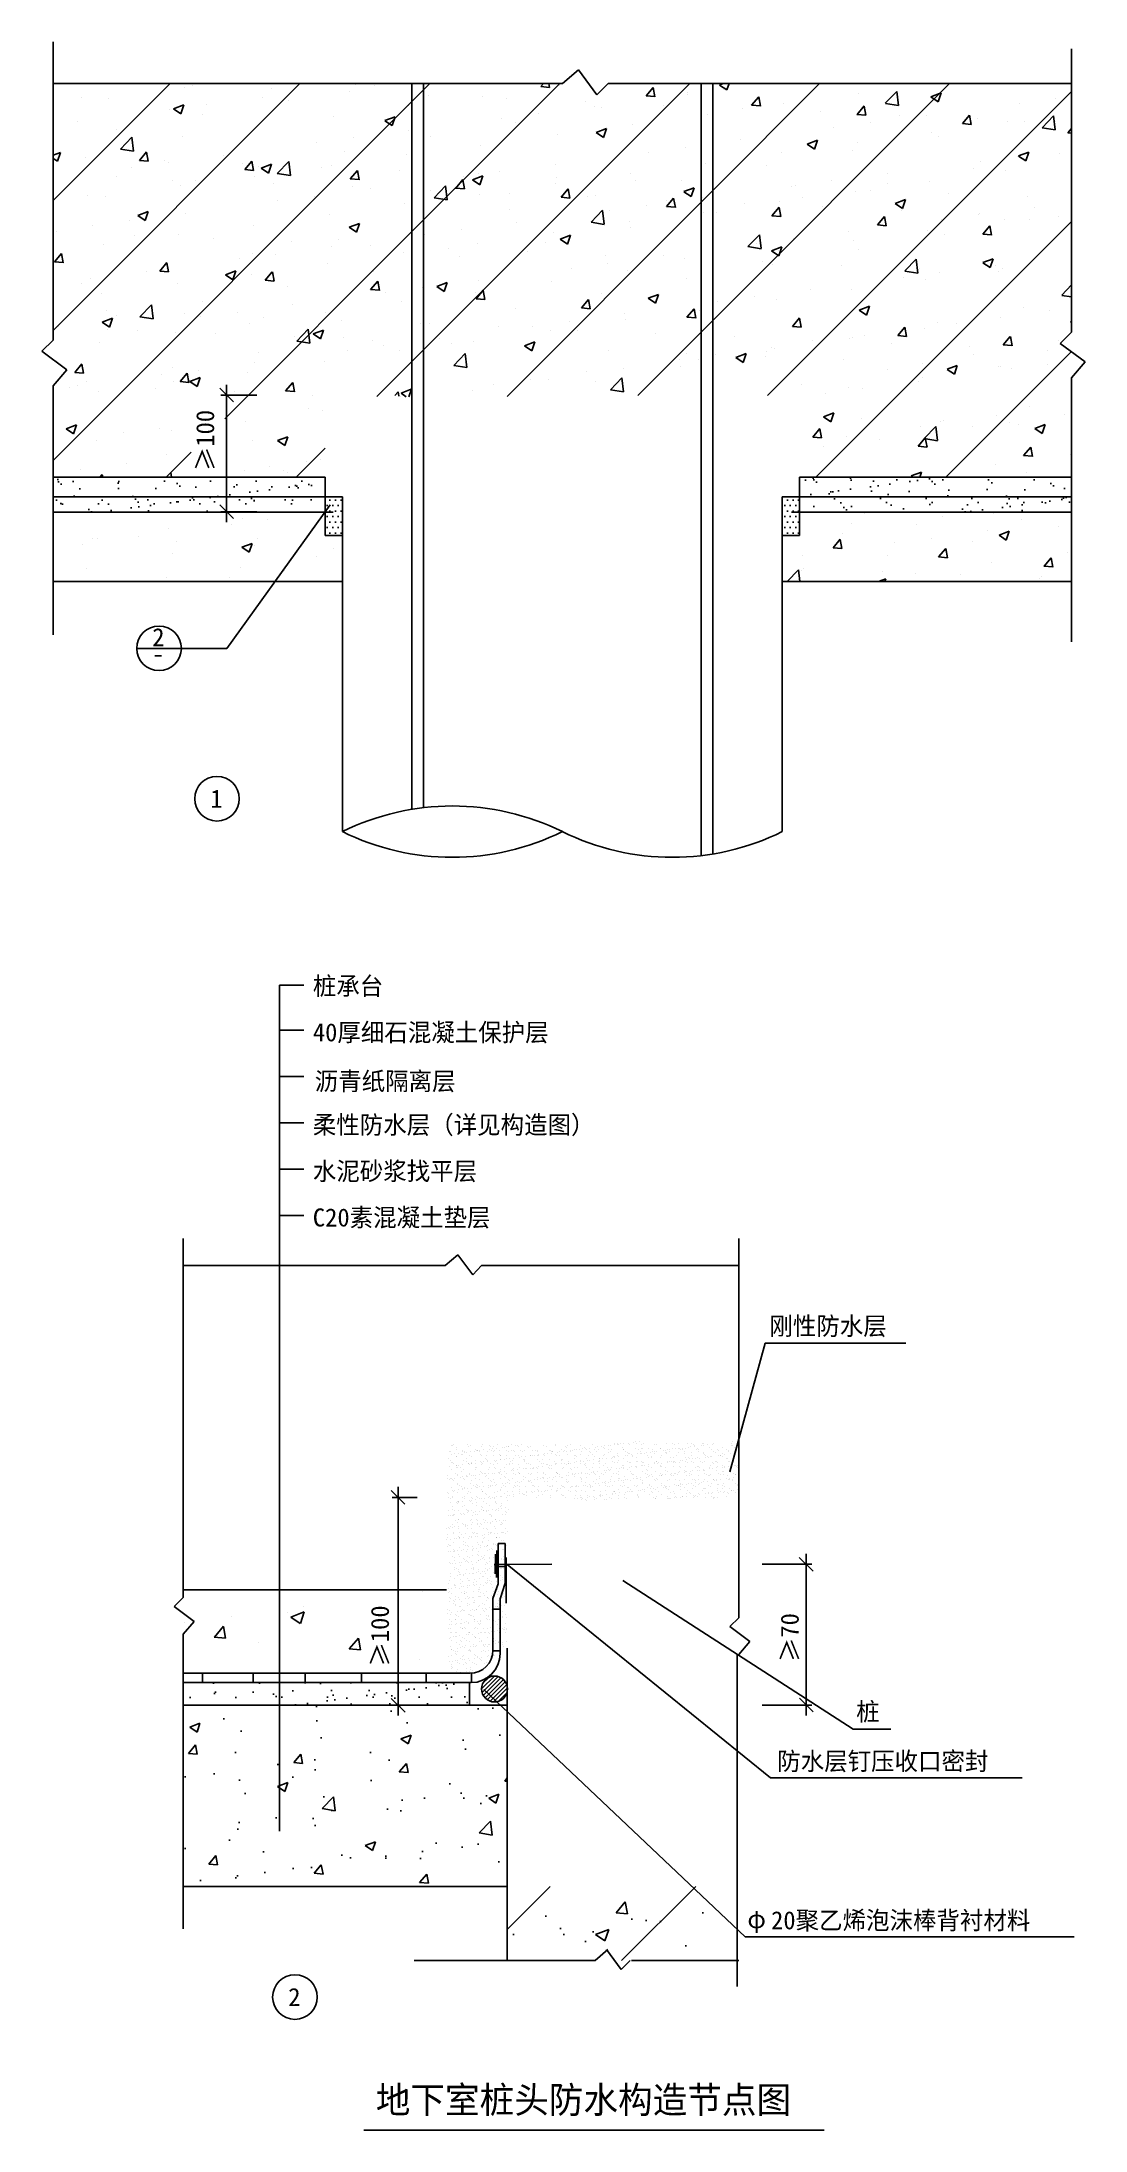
# Model space of a CAD drawing. Header units: metres. Extents: x -562 to 8454, y -7074 to 10958.
import ezdxf

# ---------------------------------------------------------------- set-up
doc = ezdxf.new("R2010")
doc.units = ezdxf.units.M
for name, color, linetype in [('LAYER1', 5, 'Continuous'), ('Q', 4, 'Continuous'), ('中型', 2, 'Continuous'), ('粗', 5, 'Continuous'), ('细', 1, 'Continuous'), ('较粗', 5, 'Continuous')]:
    doc.layers.add(name, color=color, linetype=linetype)

msp = doc.modelspace()

# ---------------------------------------------------------------- texts
for s, p in [('≥100', (928.42, 7249.09)), ('≥100', (2438.1, -3072.97)), ('≥70', (5979.02, -3033.77))]:
    msp.add_text(s, height=156, rotation=90).set_placement(p)
for s, p in [('防水层钉压收口密封', (5792.84, -3965.25)), ('20聚乙烯泡沫棒背衬材料', (5739.53, -5339.35))]:
    msp.add_text(s, height=156).set_placement(p)
at = {"layer": 'Q'}
msp.add_text('φ', height=156, dxfattribs=at).set_placement((5534.61, -5329.33))
at = {"layer": '细'}
for s, height, p in [('2', 156, (393.14, 5739.01)), ('-', 156, (390.3, 5596.29)), ('1', 156, (895.03, 4344.67)), ('桩承台', 156, (1780.48, 2727.28)), ('40厚细石混凝土保护层', 156, (1780.48, 2327.28)), ('沥青纸隔离层', 156, (1797.04, 1905.69)), ('柔性防水层（详见构造图）', 156, (1780.48, 1528.8)), ('水泥砂浆找平层', 156, (1780.48, 1128.8)), ('C20素混凝土垫层', 156, (1780.48, 728.8)), ('刚性防水层', 156, (5725.48, -208.29)), ('桩', 156, (6474.84, -3537.94)), ('2', 156, (1568.18, -6001.85)), ('地下室桩头防水构造节点图', 230, (2324.74, -6926.36))]:
    msp.add_text(s, height=height, dxfattribs=at).set_placement(p)

# ---------------------------------------------------------------- blocks, each defined once
blk = doc.blocks.new('_ARCHTICK')
at = {"color": 3}
blk.add_line((-1.8, 0), (1.8, 0), dxfattribs=at)
at = {"color": 5, "linetype": 'ByBlock'}
blk.add_lwpolyline([(-1.18, -1.18), (1.19, 1.19)], dxfattribs=at)

# ---------------------------------------------------------------- hatches: boundary and pattern name
at = {"layer": '细'}
h = msp.add_hatch(dxfattribs=at)
h.set_pattern_fill('AR-SAND', scale=5)
h.paths.add_polyline_path([(1886.35, 7027.64), (1886.35, 7197.51), (-463.65, 7197.51), (-463.65, 7027.64)])
h.paths.add_polyline_path([(-463.65, 7027.64), (-463.65, 6897.51), (1886.35, 6897.51), (1886.35, 7027.64)])
h.paths.add_polyline_path([(5986.35, 7197.51), (5986.35, 7027.64), (8336.35, 7027.64), (8336.35, 7197.51)])
h.paths.add_polyline_path([(5986.35, 7027.64), (5986.35, 6897.51), (8336.35, 6897.51), (8336.35, 7027.64)])
h = msp.add_hatch(dxfattribs=at)
h.set_pattern_fill('DOTS', scale=30)
h.paths.add_polyline_path([(2036.35, 7027.64), (1886.35, 7027.64), (1886.35, 6695.92), (2036.35, 6695.92)])
h.paths.add_polyline_path([(5986.35, 7027.64), (5836.35, 7027.64), (5836.35, 6695.92), (5986.35, 6695.92)])
h = msp.add_hatch(dxfattribs=at)
h.set_pattern_fill('AR-SAND', scale=5)
h.paths.add_polyline_path([(3134.01, -3404.77), (3134.01, -3209.18), (660.78, -3209.18), (660.78, -3404.77)])
h = msp.add_hatch(dxfattribs=at)
h.set_pattern_fill('ANSI31', scale=8)
h.paths.add_polyline_path([(3239.11, -3264.49, 0.91), (3460.78, -3285.52), (3460.78, -3243.46, 0.91)])
h = msp.add_hatch(dxfattribs=at)
h.set_pattern_fill('ANSI31', scale=8)
h.paths.add_polyline_path([(3460.78, -3285.52), (3460.78, -3243.46, 0.91), (3239.11, -3264.49, 0.91)])
h = msp.add_hatch(dxfattribs=at)
h.set_pattern_fill('AR-CONC', scale=5)
h.paths.add_polyline_path([(660.78, -3404.77), (660.78, -4969.18), (3460.78, -4969.18), (3460.78, -3404.77), (3134.01, -3404.77)])
h = msp.add_hatch(dxfattribs=at)
h.set_pattern_fill('AR-CONC', scale=6.4)
h.paths.add_polyline_path([(5460.78, -4969.18), (3460.78, -4969.18), (3460.78, -5609.18), (5460.78, -5609.18)])
h = msp.add_hatch(dxfattribs=at)
h.set_pattern_fill('ANSI31', scale=280)
h.paths.add_polyline_path([(5460.78, -4969.18), (3460.78, -4969.18), (3460.78, -5609.18), (5460.78, -5609.18)])

# ---------------------------------------------------------------- linework, layer by layer
msp.add_line((2219.99, -7074.15), (6197.24, -7074.15))
at = {"layer": 'LAYER1'}
for p, q in [((2636.35, 10597.51), (2636.35, 4330.94)), ((2736.35, 10597.51), (2736.35, 4345.05)), ((5136.35, 10597.51), (5136.35, 3931.12)), ((5236.35, 10597.51), (5236.35, 3945.23))]:
    msp.add_line(p, q, dxfattribs=at)
at = {"layer": '中型'}
for p, q in [((5986.35, 7197.51), (8336.35, 7197.51)), ((-463.65, 7027.64), (2036.35, 7027.64)), ((1956.33, 6897.51), (-463.65, 6897.51)), ((8336.35, 7027.64), (5836.35, 7027.64)), ((5916.37, 6897.51), (8336.35, 6897.51)), ((2036.35, 6297.51), (-463.65, 6297.51)), ((5836.35, 6297.51), (8336.35, 6297.51)), ((3356.37, -2270.7), (3359.39, -2100.86)), ((3366.42, -2301.14), (3371.18, -2067.73)), ((3380.77, -2356.63), (3381.05, -2008.34)), ((3441.48, -2350.15), (3441.76, -2008.39)), ((3346.47, -2189.57), (3844.93, -2186.61)), ((660.78, -2409.18), (2934.52, -2409.18)), ((3380.77, -2356.63), (3337.02, -2482.64)), ((3337.02, -2482.64), (3337.02, -2929.18)), ((3441.48, -2350.15), (3398.75, -2487.07)), ((3398.75, -2487.07), (3398.75, -2959.18)), ((660.78, -3129.18), (3137.02, -3129.18)), ((660.78, -3209.18), (3148.75, -3209.18)), ((3134.01, -3404.77), (3460.78, -3404.77)), ((660.78, -4969.18), (3460.78, -4969.18))]:
    msp.add_line(p, q, dxfattribs=at)
for centre, radius in [((3137.02, -2929.18), 200), ((3148.75, -2959.18), 250)]:
    msp.add_arc(centre, radius, 270, 0, dxfattribs=at)
at = {"layer": '粗'}
for p, q in [((2036.35, 7027.64), (2036.35, 4138.08)), ((5836.35, 7027.64), (5836.35, 4138.08)), ((3460.78, -2912.77), (3460.78, -5609.18))]:
    msp.add_line(p, q, dxfattribs=at)
at = {"layer": '细'}
for p, q in [((-463.65, 10957.95), (-463.65, 8381.25)), ((8336.35, 10897.95), (8336.35, 8449.93)), ((3936.35, 10597.51), (4075.38, 10715.56)), ((4075.38, 10715.56), (4235.38, 10499.56)), ((3936.35, 10597.51), (-463.65, 10597.51)), ((-463.65, 9587.01), (546.85, 10597.51)), ((-463.65, 8464.47), (1669.39, 10597.51)), ((-217.1, 10479.53), (-217.1, 10479.53)), ((17.42, 10471.75), (17.42, 10471.75)), ((669.49, 10561.17), (669.49, 10561.17)), ((744.1, 10582.25), (744.1, 10582.25)), ((1344.48, 10480.53), (1344.48, 10480.53)), ((1422.06, 10553.61), (1422.06, 10553.61)), ((2100.01, 10524.96), (2100.01, 10524.96)), ((2146.55, 10586.13), (2146.55, 10586.13)), ((2309.15, 10582.08), (2309.15, 10582.08)), ((2636.35, 10441.94), (2736.35, 10541.94)), ((2736.35, 10541.94), (2791.92, 10597.51)), ((2736.35, 9419.41), (3914.45, 10597.51)), ((2736.35, 8296.88), (5036.98, 10597.51)), ((2777.96, 10496.32), (2777.96, 10496.32)), ((3248.7, 10485.64), (3248.7, 10485.64)), ((3455.91, 10467.67), (3455.91, 10467.67)), ((3749.37, 10570.32), (3825.28, 10563.68)), ((3749.63, 10570.37), (3772.4, 10597.51)), ((3825.74, 10562.7), (3819.32, 10597.51)), ((3908.32, 10580.86), (3908.32, 10580.86)), ((4235.38, 10499.56), (4331.38, 10597.51)), ((4331.38, 10597.51), (8336.35, 10597.51)), ((4660.29, 10490.62), (4736.2, 10483.98)), ((4660.55, 10490.68), (4721.77, 10563.64)), ((4736.66, 10483), (4721.97, 10562.6)), ((5014.43, 10506.77), (5014.43, 10506.77)), ((5016.11, 10519.03), (5016.11, 10519.03)), ((5236.35, 9674.35), (6159.51, 10597.51)), ((5236.35, 8551.81), (7282.05, 10597.51)), ((5294.91, 10584.77), (5328.1, 10597.51)), ((5294.91, 10584.63), (5358.08, 10542.02)), ((5332.36, 10548.63), (5332.36, 10548.63)), ((5358.15, 10542.08), (5376.75, 10597.51)), ((5571.47, 10410.98), (5632.7, 10483.95)), ((5647.58, 10403.3), (5632.89, 10482.9)), ((5709.83, 7902.76), (8336.35, 10529.28)), ((6498.12, 10513.45), (6498.12, 10513.45)), ((6726.9, 10426.46), (6825.82, 10529.55)), ((6839.9, 10408.76), (6825.87, 10529.37)), ((7120.06, 10482.92), (7183.24, 10440.31)), ((7120.07, 10483.06), (7208.99, 10517.19)), ((7139.6, 10594.76), (7139.6, 10594.76)), ((7183.3, 10440.37), (7209.05, 10517.11)), ((8200.24, 10469.28), (8200.24, 10469.28)), ((-463.65, 7341.94), (2636.35, 10441.94)), ((545.56, 10375.35), (545.56, 10375.35)), ((577.52, 10378.58), (666.44, 10412.72)), ((577.52, 10378.44), (640.69, 10335.83)), ((640.76, 10335.89), (666.51, 10412.63)), ((827.86, 10327.81), (827.86, 10327.81)), ((863.49, 10417.21), (863.49, 10417.21)), ((1568.5, 10454.95), (1568.5, 10454.95)), ((1955.15, 10314.92), (1955.15, 10314.92)), ((2402.67, 10276.87), (2491.6, 10311.01)), ((2465.91, 10234.18), (2491.66, 10310.92)), ((2607.22, 10404.34), (2607.22, 10404.34)), ((3413.44, 10296), (3413.44, 10296)), ((3731.37, 10337.86), (3731.37, 10337.86)), ((4133.87, 10439.03), (4133.87, 10439.03)), ((4212.36, 10401.18), (4212.36, 10401.18)), ((4275.46, 10391.9), (4275.46, 10391.9)), ((4811.82, 10410.39), (4811.82, 10410.39)), ((5186.43, 10328.81), (5186.43, 10328.81)), ((5489.77, 10381.74), (5489.77, 10381.74)), ((5571.21, 10410.93), (5647.12, 10404.29)), ((5846.05, 10424.03), (5846.05, 10424.03)), ((6167.73, 10353.1), (6167.73, 10353.1)), ((6482.13, 10331.23), (6558.04, 10324.59)), ((6482.4, 10331.29), (6543.62, 10404.25)), ((6558.5, 10323.59), (6543.81, 10403.2)), ((6727.07, 10426), (6840.02, 10408.48)), ((6845.68, 10324.46), (6845.68, 10324.46)), ((7080.24, 10321.83), (7080.24, 10321.83)), ((7393.32, 10251.59), (7454.54, 10324.56)), ((7469.42, 10243.89), (7454.73, 10323.5)), ((7523.63, 10295.81), (7523.63, 10295.81)), ((7882.31, 10427.42), (7882.31, 10427.42)), ((8082.3, 10216.24), (8181.22, 10319.34)), ((8195.29, 10198.55), (8181.26, 10319.16)), ((-256.51, 10269.76), (-256.51, 10269.76)), ((87.21, 10200.68), (87.21, 10200.68)), ((118.3, 10030.17), (217.22, 10133.27)), ((231.29, 10012.48), (217.26, 10133.09)), ((654.05, 10138.39), (654.05, 10138.39)), ((1295.53, 10219.7), (1295.53, 10219.7)), ((2130.38, 10127.08), (2130.38, 10127.08)), ((2402.67, 10276.73), (2465.85, 10234.12)), ((2611.37, 10190.41), (2611.37, 10190.41)), ((2794.17, 10137.63), (2794.17, 10137.63)), ((3534.82, 10264.77), (3534.82, 10264.77)), ((3892.88, 10158.09), (3892.88, 10158.09)), ((4227.83, 10175.16), (4316.75, 10209.29)), ((4227.83, 10175.02), (4291, 10132.41)), ((4291.06, 10132.47), (4316.81, 10209.21)), ((4544.94, 10247.51), (4544.94, 10247.51)), ((5479.25, 10111.05), (5479.25, 10111.05)), ((6052.99, 10073.45), (6141.91, 10107.58)), ((6116.22, 10030.75), (6141.97, 10107.5)), ((6281.32, 10216.65), (6281.32, 10216.65)), ((6599.25, 10258.5), (6599.25, 10258.5)), ((7124.16, 10171.98), (7124.16, 10171.98)), ((7185.61, 10142.67), (7185.61, 10142.67)), ((7393.05, 10251.54), (7468.96, 10244.9)), ((7783.78, 10267.2), (7783.78, 10267.2)), ((7926.26, 10269.8), (7926.26, 10269.8)), ((8082.47, 10215.78), (8195.42, 10198.26)), ((8201.59, 10267.17), (8201.59, 10267.17)), ((8303.97, 10171.84), (8336.35, 10169.01)), ((8304.24, 10171.89), (8336.35, 10210.16)), ((-463.65, 9978.92), (-400.64, 10003.1)), ((-463.65, 9951.35), (-426.39, 9926.22)), ((-426.33, 9926.27), (-400.58, 10003.02)), ((-181.16, 9961.93), (-181.16, 9961.93)), ((1.98, 10048.97), (1.98, 10048.97)), ((118.47, 10029.73), (231.42, 10012.21)), ((281.9, 9933.82), (357.81, 9927.17)), ((282.15, 9933.87), (343.37, 10006.83)), ((358.27, 9926.22), (343.58, 10005.83)), ((496.79, 9933.28), (496.79, 9933.28)), ((1010.38, 9979.63), (1010.38, 9979.63)), ((1193.07, 9854.17), (1254.3, 9927.14)), ((1269.19, 9846.52), (1254.5, 9926.12)), ((1473.7, 9819.96), (1572.61, 9923.05)), ((1586.69, 9802.27), (1572.66, 9922.88)), ((1812.45, 10085.23), (1812.45, 10085.23)), ((2053.53, 10010.5), (2053.53, 10010.5)), ((2591.77, 9981.56), (2591.77, 9981.56)), ((3233.26, 10062.87), (3233.26, 10062.87)), ((4680.33, 10005.87), (4680.33, 10005.87)), ((4998.26, 10047.73), (4998.26, 10047.73)), ((5830.61, 10001.26), (5830.61, 10001.26)), ((6052.98, 10073.3), (6116.15, 10030.69)), ((6444.97, 10015.53), (6444.97, 10015.53)), ((6482.67, 10090.68), (6482.67, 10090.68)), ((7548.21, 9926.52), (7548.21, 9926.52)), ((7866.15, 9968.37), (7866.15, 9968.37)), ((7878.13, 9971.59), (7941.31, 9928.98)), ((7878.14, 9971.73), (7967.07, 10005.87)), ((7941.37, 9929.04), (7967.12, 10005.79)), ((8230.57, 9990.95), (8230.57, 9990.95)), ((86.62, 9791.33), (86.62, 9791.33)), ((211.46, 9874.45), (211.46, 9874.45)), ((529.39, 9916.31), (529.39, 9916.31)), ((572.23, 9756.24), (572.23, 9756.24)), ((764.57, 9762.69), (764.57, 9762.69)), ((1174.75, 9904.64), (1174.75, 9904.64)), ((1192.82, 9854.12), (1268.73, 9847.48)), ((1280.09, 9796.92), (1280.09, 9796.92)), ((1312.88, 9883.37), (1312.88, 9883.37)), ((1335.59, 9867.26), (1424.52, 9901.39)), ((1335.59, 9867.11), (1398.76, 9824.5)), ((1398.83, 9824.56), (1424.58, 9901.31)), ((1473.86, 9819.51), (1586.81, 9801.99)), ((1852.7, 9876), (1852.7, 9876)), ((1939.71, 9892.14), (1939.71, 9892.14)), ((2103.74, 9774.43), (2179.65, 9767.78)), ((2104, 9774.48), (2165.22, 9847.44)), ((2180.11, 9766.82), (2165.42, 9846.42)), ((2530.65, 9847.35), (2530.65, 9847.35)), ((3014.92, 9694.78), (3076.14, 9767.75)), ((3091.03, 9687.11), (3076.34, 9766.72)), ((3079.34, 9795.1), (3079.34, 9795.1)), ((3160.74, 9765.4), (3223.92, 9722.79)), ((3160.75, 9765.54), (3249.67, 9799.68)), ((3208.6, 9818.71), (3208.6, 9818.71)), ((3223.98, 9722.85), (3249.73, 9799.6)), ((3397.27, 9836.95), (3397.27, 9836.95)), ((3878.26, 9900.28), (3878.26, 9900.28)), ((3886.56, 9790.06), (3886.56, 9790.06)), ((4529.5, 9824.73), (4529.5, 9824.73)), ((4564.51, 9761.42), (4564.51, 9761.42)), ((4963.68, 9761.27), (4963.68, 9761.27)), ((5170.99, 9906.04), (5170.99, 9906.04)), ((5704.32, 9888.4), (5704.32, 9888.4)), ((6265.16, 9757.6), (6265.16, 9757.6)), ((6746.14, 9820.92), (6746.14, 9820.92)), ((7108.72, 9749.21), (7108.72, 9749.21)), ((7489.92, 9863.82), (7489.92, 9863.82)), ((7768.34, 9844.43), (7768.34, 9844.43)), ((-168.41, 9629.11), (-168.41, 9629.11)), ((-13.46, 9626.2), (-13.46, 9626.2)), ((638.6, 9715.62), (638.6, 9715.62)), ((1442.52, 9734.05), (1442.52, 9734.05)), ((1478.35, 9584.32), (1478.35, 9584.32)), ((1796.28, 9626.18), (1796.28, 9626.18)), ((2120.48, 9705.4), (2120.48, 9705.4)), ((2277.27, 9689.5), (2277.27, 9689.5)), ((2576.33, 9558.79), (2576.33, 9558.79)), ((2798.43, 9676.76), (2798.43, 9676.76)), ((2829.09, 9609.75), (2928.01, 9712.84)), ((2829.26, 9609.3), (2942.21, 9591.78)), ((2942.08, 9592.06), (2928.05, 9712.67)), ((3014.66, 9694.73), (3090.57, 9688.09)), ((3217.82, 9640.09), (3217.82, 9640.09)), ((3458.57, 7896.57), (5136.35, 9574.35)), ((3476.38, 9648.12), (3476.38, 9648.12)), ((3877.44, 9735.31), (3877.44, 9735.31)), ((3925.58, 9615.03), (4001.49, 9608.39)), ((3925.84, 9615.09), (3987.07, 9688.05)), ((4001.95, 9607.41), (3987.26, 9687.02)), ((4154.33, 9619.47), (4154.33, 9619.47)), ((4223.03, 9634.14), (4223.03, 9634.14)), ((4832.29, 9590.83), (4832.29, 9590.83)), ((4836.77, 9535.39), (4897.99, 9608.36)), ((4912.86, 9527.71), (4898.18, 9607.32)), ((4985.9, 9663.69), (5049.07, 9621.08)), ((4985.91, 9663.83), (5074.83, 9697.97)), ((5049.14, 9621.14), (5074.89, 9697.89)), ((5136.35, 9574.35), (5236.35, 9674.35)), ((5145.15, 9610.15), (5145.15, 9610.15)), ((5242.46, 9732.78), (5242.46, 9732.78)), ((5510.24, 9562.18), (5510.24, 9562.18)), ((5815.17, 9578.48), (5815.17, 9578.48)), ((5920.42, 9704.13), (5920.42, 9704.13)), ((5947.22, 9715.74), (5947.22, 9715.74)), ((6008.63, 9609.55), (6008.63, 9609.55)), ((6467.23, 9667.9), (6467.23, 9667.9)), ((6598.37, 9675.49), (6598.37, 9675.49)), ((6749.28, 9736.69), (6749.28, 9736.69)), ((6811.05, 9561.98), (6874.23, 9519.37)), ((6811.06, 9562.12), (6899.99, 9596.25)), ((6874.29, 9519.43), (6900.04, 9596.17)), ((7276.32, 9646.85), (7276.32, 9646.85)), ((7954.28, 9618.2), (7954.28, 9618.2)), ((195.29, 9415.41), (195.29, 9415.41)), ((268.51, 9457.64), (357.43, 9491.78)), ((268.51, 9457.5), (331.68, 9414.89)), ((331.75, 9414.95), (357.5, 9491.69)), ((676.28, 9478.73), (676.28, 9478.73)), ((1924.27, 9469.37), (1924.27, 9469.37)), ((2093.67, 9355.93), (2182.59, 9390.06)), ((2156.9, 9313.24), (2182.65, 9389.98)), ((2636.35, 9319.41), (2736.35, 9419.41)), ((2741.74, 9379.87), (2741.74, 9379.87)), ((3482.38, 9507.01), (3482.38, 9507.01)), ((3544.16, 9399.37), (3544.16, 9399.37)), ((4184.49, 9399.54), (4283.4, 9502.63)), ((4184.65, 9399.08), (4297.6, 9381.57)), ((4297.48, 9381.84), (4283.45, 9502.46)), ((4346.23, 9504.97), (4346.23, 9504.97)), ((4514.06, 9401.96), (4514.06, 9401.96)), ((4664.17, 9546.83), (4664.17, 9546.83)), ((4836.5, 9535.34), (4912.41, 9528.7)), ((5155.54, 9483.26), (5155.54, 9483.26)), ((5267.99, 9482.42), (5267.99, 9482.42)), ((5747.42, 9455.64), (5823.33, 9449)), ((5747.69, 9455.7), (5808.92, 9528.66)), ((5823.78, 9448.01), (5809.1, 9527.62)), ((6127.11, 7197.51), (8336.35, 9406.75)), ((6188.19, 9533.54), (6188.19, 9533.54)), ((6658.61, 9376), (6719.84, 9448.97)), ((6734.7, 9368.31), (6720.02, 9447.92)), ((6866.15, 9504.9), (6866.15, 9504.9)), ((7214.12, 9425.61), (7214.12, 9425.61)), ((7532.05, 9467.47), (7532.05, 9467.47)), ((7544.1, 9476.25), (7544.1, 9476.25)), ((7752.89, 9421.65), (7752.89, 9421.65)), ((7974.95, 9419.37), (7974.95, 9419.37)), ((8013.04, 9530.79), (8013.04, 9530.79)), ((8222.05, 9447.61), (8222.05, 9447.61)), ((-433.83, 9316.37), (-433.83, 9316.37)), ((-122.64, 9373.55), (-122.64, 9373.55)), ((-28.91, 9203.42), (-28.91, 9203.42)), ((244.13, 9287.73), (244.13, 9287.73)), ((623.16, 9292.84), (623.16, 9292.84)), ((922.08, 9259.09), (922.08, 9259.09)), ((1019.7, 7702.77), (2636.35, 9319.41)), ((1264.64, 9374.15), (1264.64, 9374.15)), ((1600.03, 9230.44), (1600.03, 9230.44)), ((2001.09, 9252.74), (2001.09, 9252.74)), ((2093.66, 9355.79), (2156.84, 9313.18)), ((2277.99, 9201.8), (2277.99, 9201.8)), ((2745.24, 9294.19), (2745.24, 9294.19)), ((3063.17, 9336.05), (3063.17, 9336.05)), ((3202.37, 9217.32), (3202.37, 9217.32)), ((3786.7, 9228.16), (3786.7, 9228.16)), ((3861.99, 9312.54), (3861.99, 9312.54)), ((3918.82, 9254.22), (4007.75, 9288.35)), ((3918.82, 9254.08), (3981.99, 9211.47)), ((3982.05, 9211.53), (4007.8, 9288.27)), ((4527.34, 9355.29), (4527.34, 9355.29)), ((5539.88, 9189.33), (5638.8, 9292.42)), ((5613.13, 9214.84), (5613.13, 9214.84)), ((5652.88, 9171.63), (5638.84, 9292.25)), ((5931.06, 9256.7), (5931.06, 9256.7)), ((6412.05, 9320.02), (6412.05, 9320.02)), ((6451.79, 9245.13), (6451.79, 9245.13)), ((6658.34, 9375.95), (6734.25, 9369.31)), ((7093.27, 9326.43), (7093.27, 9326.43)), ((7234.3, 9292.24), (7234.3, 9292.24)), ((7569.27, 9296.25), (7645.18, 9289.61)), ((7569.54, 9296.31), (7630.76, 9369.27)), ((7645.62, 9288.61), (7630.94, 9368.21)), ((-452.8, 9058.23), (-376.89, 9051.59)), ((-452.56, 9058.28), (-391.33, 9131.25)), ((-376.44, 9050.64), (-391.13, 9130.24)), ((458.37, 8978.58), (519.59, 9051.55)), ((534.48, 8970.93), (519.79, 9050.54)), ((1144.25, 9083.42), (1144.25, 9083.42)), ((1260.45, 9125.61), (1260.45, 9125.61)), ((1462.18, 9125.28), (1462.18, 9125.28)), ((1908.82, 9046.59), (1908.82, 9046.59)), ((1943.17, 9188.6), (1943.17, 9188.6)), ((2560.89, 9136.01), (2560.89, 9136.01)), ((2955.94, 9173.15), (2955.94, 9173.15)), ((3046.05, 9101.02), (3046.05, 9101.02)), ((3633.89, 9144.51), (3633.89, 9144.51)), ((4311.84, 9115.87), (4311.84, 9115.87)), ((4330.07, 9045.92), (4330.07, 9045.92)), ((4811.06, 9109.25), (4811.06, 9109.25)), ((4989.8, 9087.22), (4989.8, 9087.22)), ((5140.1, 9060.49), (5140.1, 9060.49)), ((5540.05, 9188.87), (5653, 9171.35)), ((5667.75, 9058.58), (5667.75, 9058.58)), ((5743.97, 9152.36), (5807.14, 9109.75)), ((5743.98, 9152.5), (5832.9, 9186.64)), ((5753.01, 9037.98), (5753.01, 9037.98)), ((5799.72, 9155.71), (5799.72, 9155.71)), ((5807.21, 9109.81), (5832.96, 9186.56)), ((6345.7, 9029.94), (6345.7, 9029.94)), ((6493.66, 9165.11), (6493.66, 9165.11)), ((6895.28, 8979.11), (6994.2, 9082.21)), ((7008.27, 8961.42), (6994.24, 9082.03)), ((7569.12, 9050.65), (7632.3, 9008.04)), ((7569.14, 9050.79), (7658.06, 9084.92)), ((7632.36, 9008.1), (7658.11, 9084.85)), ((7678.94, 9029.89), (7678.94, 9029.89)), ((-456.74, 8872.65), (-456.74, 8872.65)), ((-220.85, 8871.34), (-220.85, 8871.34)), ((-138.81, 8914.5), (-138.81, 8914.5)), ((342.18, 8977.83), (342.18, 8977.83)), ((458.12, 8978.53), (534.03, 8971.89)), ((519.8, 8998.48), (519.8, 8998.48)), ((607.72, 8870.07), (607.72, 8870.07)), ((1026.58, 8946.31), (1115.51, 8980.45)), ((1026.58, 8946.17), (1089.75, 8903.56)), ((1089.82, 8903.62), (1115.57, 8980.37)), ((1249.2, 8951.37), (1249.2, 8951.37)), ((1369.04, 8898.84), (1444.95, 8892.2)), ((1369.29, 8898.89), (1430.52, 8971.86)), ((1445.39, 8891.23), (1430.71, 8970.84)), ((1564.76, 8846.76), (1564.76, 8846.76)), ((2280.21, 8819.19), (2341.44, 8892.16)), ((2305.4, 8973.89), (2305.4, 8973.89)), ((2356.31, 8811.53), (2341.63, 8891.14)), ((2851.73, 8844.46), (2914.91, 8801.85)), ((2851.74, 8844.6), (2940.66, 8878.74)), ((2914.97, 8801.91), (2940.72, 8878.66)), ((3210.07, 8898.47), (3210.07, 8898.47)), ((3846.55, 8889.76), (3846.55, 8889.76)), ((4012.14, 9004.07), (4012.14, 9004.07)), ((4498.62, 8979.18), (4498.62, 8979.18)), ((5012.37, 8910.84), (5012.37, 8910.84)), ((6880.02, 8924.71), (6880.02, 8924.71)), ((6895.45, 8978.66), (7008.39, 8961.14)), ((7023.66, 9001.29), (7023.66, 9001.29)), ((7077.83, 8903.66), (7077.83, 8903.66)), ((7197.95, 8966.57), (7197.95, 8966.57)), ((7701.61, 8972.65), (7701.61, 8972.65)), ((7737.45, 8998.88), (7737.45, 8998.88)), ((8250.67, 8768.9), (8336.35, 8858.19)), ((-44.35, 8780.65), (-44.35, 8780.65)), ((286.68, 8582.83), (385.59, 8685.92)), ((399.67, 8565.14), (385.64, 8685.75)), ((824.11, 8719.63), (824.11, 8719.63)), ((1609.08, 8687.7), (1609.08, 8687.7)), ((2279.96, 8819.14), (2355.87, 8812.5)), ((2411.15, 8793.29), (2411.15, 8793.29)), ((2545.44, 8713.24), (2545.44, 8713.24)), ((2729.08, 8835.15), (2729.08, 8835.15)), ((3186.93, 8794.54), (3186.93, 8794.54)), ((3190.88, 8739.45), (3266.79, 8732.81)), ((3191.14, 8739.5), (3252.36, 8812.46)), ((3267.23, 8731.83), (3252.55, 8811.44)), ((3531.07, 8656.58), (3531.07, 8656.58)), ((4101.8, 8659.75), (4177.71, 8653.11)), ((4102.06, 8659.8), (4163.29, 8732.77)), ((4178.15, 8652.13), (4163.47, 8731.74)), ((4271.72, 8783.71), (4271.72, 8783.71)), ((4676.89, 8742.75), (4740.06, 8700.14)), ((4676.9, 8742.89), (4765.82, 8777.02)), ((4740.12, 8700.2), (4765.88, 8776.95)), ((5279.03, 8713.94), (5279.03, 8713.94)), ((5596.96, 8755.79), (5596.96, 8755.79)), ((5784.28, 8732.93), (5784.28, 8732.93)), ((6077.95, 8819.12), (6077.95, 8819.12)), ((6436.34, 8822.35), (6436.34, 8822.35)), ((6502.05, 8641.18), (6590.98, 8675.31)), ((6565.28, 8598.49), (6591.03, 8675.23)), ((7922.52, 8661.61), (7922.52, 8661.61)), ((8250.84, 8768.44), (8336.35, 8755.18)), ((-413.36, 8496.81), (-413.36, 8496.81)), ((-40.5, 8536.7), (48.42, 8570.83)), ((-40.5, 8536.56), (22.67, 8493.95)), ((-3.18, 8638.76), (-3.18, 8638.76)), ((8.09, 8476.92), (8.09, 8476.92)), ((22.73, 8494.01), (48.49, 8570.75)), ((83.47, 8592.49), (83.47, 8592.49)), ((286.84, 8582.39), (399.79, 8564.87)), ((674.77, 8610.12), (674.77, 8610.12)), ((810.15, 8582.52), (810.15, 8582.52)), ((1128.09, 8624.37), (1128.09, 8624.37)), ((1233.76, 8528.6), (1233.76, 8528.6)), ((1352.72, 8581.48), (1352.72, 8581.48)), ((1642.07, 8372.62), (1740.99, 8475.71)), ((1755.06, 8354.93), (1741.03, 8475.54)), ((1893.38, 8623.82), (1893.38, 8623.82)), ((2030.68, 8552.83), (2030.68, 8552.83)), ((2708.63, 8524.19), (2708.63, 8524.19)), ((2790.43, 8529.45), (2790.43, 8529.45)), ((3386.58, 8495.54), (3386.58, 8495.54)), ((3678.04, 8503.16), (3678.04, 8503.16)), ((3995.97, 8545.02), (3995.97, 8545.02)), ((4476.96, 8608.34), (4476.96, 8608.34)), ((4483.17, 8556.41), (4483.17, 8556.41)), ((5012.72, 8580.06), (5088.63, 8573.42)), ((5012.98, 8580.11), (5074.21, 8653.07)), ((5089.07, 8572.43), (5074.39, 8652.03)), ((5124.66, 8637.71), (5124.66, 8637.71)), ((5136.35, 8451.81), (5236.35, 8551.81)), ((5923.64, 8500.36), (5999.55, 8493.72)), ((5923.91, 8500.41), (5985.13, 8573.38)), ((5999.99, 8492.73), (5985.31, 8572.33)), ((6502.04, 8641.04), (6565.22, 8598.43)), ((6834.83, 8420.72), (6896.06, 8493.68)), ((6910.91, 8413.02), (6896.23, 8492.63)), ((7062.39, 8480.88), (7062.39, 8480.88)), ((7181.87, 8534.48), (7181.87, 8534.48)), ((7344.84, 8528.99), (7344.84, 8528.99)), ((7722.01, 8576.1), (7722.01, 8576.1)), ((8146.91, 8634.58), (8146.91, 8634.58)), ((8327.2, 8539.33), (8336.35, 8533.15)), ((8327.21, 8539.46), (8336.35, 8542.97)), ((-561.61, 8285.25), (-463.65, 8381.25)), ((-59.79, 8357.87), (-59.79, 8357.87)), ((264.59, 8468.17), (264.59, 8468.17)), ((592.27, 8447.29), (592.27, 8447.29)), ((942.55, 8439.53), (942.55, 8439.53)), ((1620.5, 8410.88), (1620.5, 8410.88)), ((1642.24, 8372.17), (1755.19, 8354.65)), ((1784.65, 8434.85), (1847.83, 8392.24)), ((1784.66, 8434.99), (1873.58, 8469.12)), ((1847.89, 8392.3), (1873.64, 8469.04)), ((2049.78, 8402.31), (2049.78, 8402.31)), ((2298.45, 8382.24), (2298.45, 8382.24)), ((2394.98, 8334.25), (2394.98, 8334.25)), ((2636.35, 8196.88), (2736.35, 8296.88)), ((2875.97, 8397.57), (2875.97, 8397.57)), ((2976.41, 8353.6), (2976.41, 8353.6)), ((3171.49, 8371.77), (3171.49, 8371.77)), ((3609.81, 8333.27), (3698.74, 8367.41)), ((3609.81, 8333.14), (3672.98, 8290.53)), ((3654.36, 8324.95), (3654.36, 8324.95)), ((3673.04, 8290.59), (3698.79, 8367.33)), ((3831.11, 8466.99), (3831.11, 8466.99)), ((4064.53, 8466.9), (4064.53, 8466.9)), ((4332.31, 8296.31), (4332.31, 8296.31)), ((4588.9, 7904.37), (5136.35, 8451.81)), ((4742.49, 8438.26), (4742.49, 8438.26)), ((5420.44, 8409.61), (5420.44, 8409.61)), ((5743.85, 8318.21), (5743.85, 8318.21)), ((5768.84, 8310.16), (5768.84, 8310.16)), ((6098.39, 8380.97), (6098.39, 8380.97)), ((6420.9, 8399.58), (6420.9, 8399.58)), ((6441.22, 8407.35), (6441.22, 8407.35)), ((6545.92, 8423.81), (6545.92, 8423.81)), ((6776.35, 8352.33), (6776.35, 8352.33)), ((6834.56, 8420.67), (6910.47, 8414.02)), ((6863.85, 8465.67), (6863.85, 8465.67)), ((7454.3, 8323.68), (7454.3, 8323.68)), ((7745.48, 8340.97), (7821.39, 8334.33)), ((7745.75, 8341.02), (7806.98, 8413.99)), ((7821.83, 8333.32), (7807.15, 8412.93)), ((8132.25, 8295.04), (8132.25, 8295.04)), ((8226.83, 8382.76), (8226.83, 8382.76)), ((8238.39, 8353.93), (8336.35, 8449.93)), ((8454.39, 8193.93), (8238.39, 8353.93)), ((-345.61, 8125.25), (-561.61, 8285.25)), ((-463.65, 7986.22), (-345.61, 8125.25)), ((-276.34, 8103), (-215.11, 8175.96)), ((-200.24, 8095.35), (-214.92, 8174.96)), ((568.49, 8148.05), (568.49, 8148.05)), ((793.99, 8123.47), (793.99, 8123.47)), ((1274.98, 8186.79), (1274.98, 8186.79)), ((1309.14, 8275.18), (1309.14, 8275.18)), ((1877.94, 8201.04), (1877.94, 8201.04)), ((2077.05, 8292.39), (2077.05, 8292.39)), ((2334.87, 7895.4), (2636.35, 8196.88)), ((2530, 8290.46), (2530, 8290.46)), ((2997.47, 8162.41), (3096.38, 8265.5)), ((2997.63, 8161.96), (3110.58, 8144.44)), ((3110.46, 8144.72), (3096.43, 8265.33)), ((4467.73, 8133.63), (4467.73, 8133.63)), ((4944.93, 8213.03), (4944.93, 8213.03)), ((4959.93, 8153.08), (4959.93, 8153.08)), ((5010.26, 8267.66), (5010.26, 8267.66)), ((5109.21, 8214.94), (5109.21, 8214.94)), ((5262.86, 8254.89), (5262.86, 8254.89)), ((5434.96, 8231.42), (5498.13, 8188.81)), ((5434.97, 8231.56), (5523.9, 8265.7)), ((5498.2, 8188.87), (5523.95, 8265.62)), ((5688.22, 8239.02), (5688.22, 8239.02)), ((5700.58, 8280.21), (5700.58, 8280.21)), ((6366.17, 8210.38), (6366.17, 8210.38)), ((6745.54, 8128.5), (6745.54, 8128.5)), ((7044.12, 8181.73), (7044.12, 8181.73)), ((7249.64, 7197.51), (8336.35, 8284.22)), ((7260.11, 8129.71), (7323.29, 8087.1)), ((7260.13, 8129.85), (7349.05, 8163.98)), ((7323.35, 8087.16), (7349.1, 8163.91)), ((7486.18, 8255.63), (7486.18, 8255.63)), ((7706.56, 8153.33), (7706.56, 8153.33)), ((7722.08, 8153.09), (7722.08, 8153.09)), ((7812.81, 8133.68), (7812.81, 8133.68)), ((8130.74, 8175.54), (8130.74, 8175.54)), ((8336.35, 8054.9), (8454.39, 8193.93)), ((-463.65, 7986.22), (-463.65, 5837.95)), ((-326.01, 7976.02), (-326.01, 7976.02)), ((-276.59, 8102.94), (-200.68, 8096.3)), ((-255.85, 7993.21), (-255.85, 7993.21)), ((-172.15, 8020.92), (-172.15, 8020.92)), ((-75.23, 7935.1), (-75.23, 7935.1)), ((422.1, 7964.57), (422.1, 7964.57)), ((476.06, 8081.61), (476.06, 8081.61)), ((576.83, 8024.52), (576.83, 8024.52)), ((634.33, 8023.25), (710.24, 8016.61)), ((634.58, 8023.3), (695.81, 8096.27)), ((710.68, 8015.65), (696, 8095.26)), ((717.57, 8025.23), (780.74, 7982.62)), ((717.58, 8025.37), (806.5, 8059.51)), ((780.81, 7982.68), (806.56, 8059.43)), ((1100.06, 7935.92), (1100.06, 7935.92)), ((1218.32, 8105.82), (1218.32, 8105.82)), ((1545.25, 7943.55), (1621.16, 7936.91)), ((1545.51, 7943.61), (1606.73, 8016.57)), ((1621.6, 7935.95), (1606.92, 8015.55)), ((2490.22, 7904.17), (2517.66, 7936.88)), ((2524.71, 7898.59), (2517.84, 7935.85)), ((2542.73, 7923.66), (2631.66, 7957.79)), ((2610.1, 7893.3), (2631.71, 7957.72)), ((3156.04, 7948.99), (3156.04, 7948.99)), ((3343.94, 8002.26), (3343.94, 8002.26)), ((3661.87, 8044.12), (3661.87, 8044.12)), ((3815.66, 8044.21), (3815.66, 8044.21)), ((4142.86, 8107.44), (4142.86, 8107.44)), ((4219.29, 8025.95), (4219.29, 8025.95)), ((4352.86, 7952.19), (4451.78, 8055.29)), ((4353.03, 7951.74), (4465.98, 7934.23)), ((4465.85, 7934.51), (4451.82, 8055.12)), ((6004.89, 8001.36), (6004.89, 8001.36)), ((6405.46, 7976.8), (6405.46, 7976.8)), ((6529.75, 7964.76), (6529.75, 7964.76)), ((7010.74, 8028.09), (7010.74, 8028.09)), ((7046.94, 8058.11), (7046.94, 8058.11)), ((8336.35, 8054.9), (8336.35, 5777.95)), ((1298.13, 7906.87), (986.13, 7906.87)), ((1036.13, 7906.87), (1036.13, 6900.07)), ((1742.95, 7791.49), (1742.95, 7791.49)), ((1778.01, 7907.28), (1778.01, 7907.28)), ((1862.49, 7778.27), (1862.49, 7778.27)), ((2541.87, 7896.67), (2541.87, 7896.67)), ((2542.72, 7923.52), (2587.04, 7893.63)), ((6193.05, 7720.23), (6281.97, 7754.37)), ((6211.82, 7922.91), (6211.82, 7922.91)), ((6256.27, 7677.55), (6282.02, 7754.29)), ((7971.21, 7811.19), (7971.21, 7811.19)), ((-349.51, 7615.76), (-260.58, 7649.89)), ((-349.51, 7615.62), (-286.34, 7573.01)), ((-286.28, 7573.07), (-260.53, 7649.81)), ((141.96, 7580.71), (141.96, 7580.71)), ((459.89, 7622.57), (459.89, 7622.57)), ((561.39, 7601.74), (561.39, 7601.74)), ((1202.87, 7683.05), (1202.87, 7683.05)), ((6100.12, 7545.13), (6161.35, 7618.09)), ((6176.2, 7537.44), (6161.51, 7617.05)), ((6193.03, 7720.1), (6256.21, 7677.49)), ((6523.68, 7706.77), (6523.68, 7706.77)), ((7031.5, 7635.33), (7031.5, 7635.33)), ((7063.65, 7531.77), (7162.57, 7634.87)), ((7176.65, 7514.08), (7162.61, 7634.69)), ((7201.63, 7678.13), (7201.63, 7678.13)), ((7230.56, 7684.05), (7230.56, 7684.05)), ((7478.71, 7632.78), (7478.71, 7632.78)), ((7691.12, 7730.55), (7691.12, 7730.55)), ((7796.64, 7674.63), (7796.64, 7674.63)), ((7879.59, 7649.48), (7879.59, 7649.48)), ((8018.19, 7618.39), (8081.36, 7575.78)), ((8018.2, 7618.52), (8107.13, 7652.65)), ((8081.42, 7575.84), (8107.17, 7652.58)), ((8277.63, 7737.96), (8277.63, 7737.96)), ((-90.68, 7512.32), (-90.68, 7512.32)), ((514.45, 7197.51), (730.3, 7413.37)), ((1256.7, 7517.42), (1256.7, 7517.42)), ((1475.64, 7513.91), (1538.81, 7471.3)), ((1475.65, 7514.04), (1564.57, 7548.18)), ((1538.88, 7471.36), (1564.63, 7548.1)), ((1636.98, 7197.51), (1887.91, 7448.44)), ((6099.85, 7545.08), (6175.76, 7538.44)), ((6195.65, 7463.86), (6195.65, 7463.86)), ((6390.01, 7554.03), (6390.01, 7554.03)), ((6489.91, 7556.92), (6489.91, 7556.92)), ((6676.64, 7527.18), (6676.64, 7527.18)), ((7010.77, 7465.38), (7086.68, 7458.74)), ((7011.05, 7465.43), (7072.27, 7538.4)), ((7063.82, 7531.32), (7176.77, 7513.8)), ((7087.12, 7457.74), (7072.43, 7537.35)), ((7921.97, 7385.74), (7983.2, 7458.7)), ((7998.04, 7378.04), (7983.35, 7457.64)), ((8327.74, 7397.2), (8327.74, 7397.2)), ((-224.59, 7263.15), (-224.59, 7263.15)), ((-58.33, 7197.51), (-38.9, 7220.68)), ((-34.63, 7197.51), (-38.71, 7219.67)), ((174.79, 7315.6), (174.79, 7315.6)), ((514.56, 7197.51), (553.97, 7238.58)), ((516.06, 7390.29), (516.06, 7390.29)), ((558.77, 7197.51), (554.01, 7238.41)), ((1187.43, 7260.27), (1187.43, 7260.27)), ((1408.85, 7290.58), (1408.85, 7290.58)), ((1530.7, 7258.31), (1530.7, 7258.31)), ((1561.01, 7238.57), (1561.01, 7238.57)), ((1726.78, 7332.44), (1726.78, 7332.44)), ((1847.05, 7355.49), (1847.05, 7355.49)), ((6951.12, 7208.91), (7040.04, 7243.04)), ((7024.84, 7197.51), (7040.09, 7242.97)), ((7675.68, 7307.78), (7675.68, 7307.78)), ((7921.69, 7385.69), (7997.6, 7379.05)), ((7943.54, 7237.05), (7943.54, 7237.05)), ((1886.35, 7197.51), (-463.65, 7197.51)), ((1886.35, 7197.51), (1886.35, 7027.64)), ((5986.35, 7197.51), (5986.35, 7027.64)), ((6951.1, 7208.77), (6967.8, 7197.51)), ((7016.06, 7212.56), (7016.06, 7212.56)), ((1298.13, 6900.07), (986.13, 6900.07)), ((1930.11, 6959.42), (1037.06, 5720.66)), ((1873.67, 6894.86), (1873.67, 6894.86)), ((1886.35, 7027.64), (1886.35, 6695.92)), ((5986.35, 7027.64), (5986.35, 6695.92)), ((6544.15, 6887.21), (6544.15, 6887.21)), ((7222.1, 6858.57), (7222.1, 6858.57)), ((7660.24, 6885), (7660.24, 6885)), ((272.68, 6684.09), (272.68, 6684.09)), ((530.5, 6756.19), (530.5, 6756.19)), ((1074.75, 6789.68), (1074.75, 6789.68)), ((1171.99, 6837.5), (1171.99, 6837.5)), ((1392.68, 6831.54), (1392.68, 6831.54)), ((1886.35, 6695.92), (2036.35, 6695.92)), ((5986.35, 6695.92), (5836.35, 6695.92)), ((6359.13, 6708.48), (6359.13, 6708.48)), ((6437.48, 6799.16), (6437.48, 6799.16)), ((7000.61, 6789.78), (7000.61, 6789.78)), ((7128.45, 6672.83), (7128.45, 6672.83)), ((7609.44, 6736.15), (7609.44, 6736.15)), ((7709.18, 6697.45), (7772.35, 6654.84)), ((7709.19, 6697.58), (7798.12, 6731.71)), ((7772.41, 6654.9), (7798.16, 6731.64)), ((7900.05, 6829.93), (7900.05, 6829.93)), ((8223.08, 6774.57), (8223.08, 6774.57)), ((-208.31, 6620.76), (-208.31, 6620.76)), ((-121.56, 6666.77), (-121.56, 6666.77)), ((-77.87, 6670.05), (-77.87, 6670.05)), ((564.75, 6539.86), (564.75, 6539.86)), ((600.08, 6641.4), (600.08, 6641.4)), ((1166.63, 6592.97), (1229.8, 6550.36)), ((1166.64, 6593.1), (1255.57, 6627.24)), ((1229.87, 6550.42), (1255.62, 6627.16)), ((1278.03, 6612.76), (1278.03, 6612.76)), ((1305.39, 6666.99), (1305.39, 6666.99)), ((1816.16, 6509.94), (1816.16, 6509.94)), ((1955.99, 6584.11), (1955.99, 6584.11)), ((6008.45, 6525.38), (6008.45, 6525.38)), ((6276.07, 6589.79), (6351.98, 6583.15)), ((6276.34, 6589.84), (6337.57, 6662.81)), ((6352.4, 6582.16), (6337.72, 6661.76)), ((6741.79, 6520.31), (6741.79, 6520.31)), ((6810.52, 6630.97), (6810.52, 6630.97)), ((7186.99, 6510.1), (7262.9, 6503.46)), ((7187.26, 6510.15), (7248.49, 6583.11)), ((7263.32, 6502.45), (7248.64, 6582.06)), ((7482.44, 6647.44), (7482.44, 6647.44)), ((8098.19, 6430.45), (8159.41, 6503.42)), ((8174.24, 6422.75), (8159.56, 6502.36)), ((8296.86, 6551.65), (8296.86, 6551.65)), ((-175.9, 6412.73), (-175.9, 6412.73)), ((515.06, 6333.42), (515.06, 6333.42)), ((1058.59, 6330.63), (1058.59, 6330.63)), ((1156.54, 6414.72), (1156.54, 6414.72)), ((1539.57, 6393.96), (1539.57, 6393.96)), ((5879.39, 6297.51), (5975.55, 6397.74)), ((5987.23, 6297.51), (5975.59, 6397.57)), ((6001.15, 6393.18), (6001.15, 6393.18)), ((6023.71, 6412.25), (6023.71, 6412.25)), ((6666.99, 6297.51), (6731.04, 6322.1)), ((6701.66, 6383.61), (6701.66, 6383.61)), ((6722.85, 6297.51), (6731.08, 6322.03)), ((6985.17, 6367.01), (6985.17, 6367.01)), ((7379.61, 6354.96), (7379.61, 6354.96)), ((7644.79, 6462.22), (7644.79, 6462.22)), ((8057.56, 6326.32), (8057.56, 6326.32)), ((8077.41, 6340.84), (8077.41, 6340.84)), ((8097.91, 6430.4), (8173.82, 6423.76)), ((259.49, 5720.66), (1037.06, 5720.66)), ((1492.76, 2813.34), (1703.55, 2813.34)), ((1492.76, -4492.44), (1492.76, 2813.34)), ((1492.76, 2424.21), (1703.55, 2424.21)), ((1492.76, 2024.21), (1703.55, 2024.21)), ((1492.76, 1624.21), (1703.55, 1624.21)), ((1492.76, 1224.21), (1703.55, 1224.21)), ((1492.76, 824.21), (1703.55, 824.21)), ((660.78, -2475.76), (660.78, 624.21)), ((5460.78, 624.21), (5460.78, -2649.31)), ((660.78, 390.82), (2923.28, 390.82)), ((2923.28, 390.82), (3034.5, 485.26)), ((3034.5, 485.26), (3162.5, 312.46)), ((3162.5, 312.46), (3239.3, 390.82)), ((3239.3, 390.82), (5460.78, 390.82)), ((5382.63, -1388.56), (5687.59, -277.27)), ((5687.59, -277.27), (6904.78, -277.27)), ((2963.29, -1213.74), (2963.29, -1213.74)), ((2970.93, -1214.84), (2970.93, -1214.84)), ((2981.52, -1235.51), (2981.52, -1235.51)), ((2981.59, -1159.49), (2981.59, -1159.49)), ((2989.08, -1166.36), (2989.08, -1166.36)), ((2992.16, -1151.28), (2992.16, -1151.28)), ((3002.68, -1232.72), (3002.68, -1232.72)), ((3019.94, -1177.24), (3019.94, -1177.24)), ((3022.5, -1255.54), (3022.5, -1255.54)), ((3024.44, -1198.75), (3024.44, -1198.75)), ((3024.99, -1253.05), (3024.99, -1253.05)), ((3035.72, -1228.38), (3035.72, -1228.38)), ((3064.89, -1235.82), (3064.89, -1235.82)), ((3072.38, -1242.68), (3072.38, -1242.68)), ((3072.71, -1202.59), (3072.71, -1202.59)), ((3077.31, -1213.49), (3077.31, -1213.49)), ((3089.85, -1213.51), (3089.85, -1213.51)), ((3090.92, -1221.11), (3090.92, -1221.11)), ((3112.07, -1218.32), (3112.07, -1218.32)), ((3118.72, -1151.05), (3118.72, -1151.05)), ((3129.7, -1173.28), (3129.7, -1173.28)), ((3132.26, -1251.59), (3132.26, -1251.59)), ((3145.11, -1213.97), (3145.11, -1213.97)), ((3146.61, -1163.09), (3146.61, -1163.09)), ((3151.55, -1252.82), (3151.55, -1252.82)), ((3181.27, -1213.98), (3181.27, -1213.98)), ((3187.06, -1200.15), (3187.06, -1200.15)), ((3194.55, -1207.02), (3194.55, -1207.02)), ((3199.27, -1202.36), (3199.27, -1202.36)), ((3200.31, -1206.71), (3200.31, -1206.71)), ((3216.41, -1213.28), (3216.41, -1213.28)), ((3221.46, -1203.92), (3221.46, -1203.92)), ((3229.9, -1239.41), (3229.9, -1239.41)), ((3236.08, -1171.93), (3236.08, -1171.93)), ((3238.64, -1250.23), (3238.64, -1250.23)), ((3245.28, -1150.82), (3245.28, -1150.82)), ((3254.5, -1199.57), (3254.5, -1199.57)), ((3278.1, -1252.59), (3278.1, -1252.59)), ((3291.03, -1210.03), (3291.03, -1210.03)), ((3309.23, -1164.48), (3309.23, -1164.48)), ((3309.7, -1192.3), (3309.7, -1192.3)), ((3316.72, -1171.35), (3316.72, -1171.35)), ((3325.83, -1202.13), (3325.83, -1202.13)), ((3330.86, -1189.52), (3330.86, -1189.52)), ((3340.04, -1172.42), (3340.04, -1172.42)), ((3342.6, -1250.73), (3342.6, -1250.73)), ((3342.97, -1213.05), (3342.97, -1213.05)), ((3352.07, -1203.74), (3352.07, -1203.74)), ((3363.9, -1185.17), (3363.9, -1185.17)), ((3371.84, -1150.59), (3371.84, -1150.59)), ((3392.52, -1240.81), (3392.52, -1240.81)), ((3397.41, -1208.67), (3397.41, -1208.67)), ((3400.01, -1247.67), (3400.01, -1247.67)), ((3404.66, -1252.36), (3404.66, -1252.36)), ((3419.1, -1177.9), (3419.1, -1177.9)), ((3440.25, -1175.12), (3440.25, -1175.12)), ((3449.81, -1168.47), (3449.81, -1168.47)), ((3452.37, -1246.78), (3452.37, -1246.78)), ((3452.39, -1201.9), (3452.39, -1201.9)), ((3469.53, -1212.82), (3469.53, -1212.82)), ((3473.29, -1170.77), (3473.29, -1170.77)), ((3474.24, -1168.08), (3474.24, -1168.08)), ((3498.4, -1150.36), (3498.4, -1150.36)), ((3501.37, -1209.17), (3501.37, -1209.17)), ((3514.69, -1205.14), (3514.69, -1205.14)), ((3522.18, -1212.01), (3522.18, -1212.01)), ((3528.49, -1163.5), (3528.49, -1163.5)), ((3531.22, -1252.13), (3531.22, -1252.13)), ((3549.64, -1160.72), (3549.64, -1160.72)), ((3556.19, -1167.11), (3556.19, -1167.11)), ((3557.54, -1244.4), (3557.54, -1244.4)), ((3558.75, -1245.42), (3558.75, -1245.42)), ((3578.95, -1201.67), (3578.95, -1201.67)), ((3582.68, -1156.37), (3582.68, -1156.37)), ((3587.11, -1261.01), (3587.11, -1261.01)), ((3596.08, -1212.59), (3596.08, -1212.59)), ((3611.14, -1205.22), (3611.14, -1205.22)), ((3620.15, -1256.66), (3620.15, -1256.66)), ((3636.86, -1169.47), (3636.86, -1169.47)), ((3644.35, -1176.34), (3644.35, -1176.34)), ((3657.78, -1251.9), (3657.78, -1251.9)), ((3660.15, -1167.61), (3660.15, -1167.61)), ((3662.71, -1245.92), (3662.71, -1245.92)), ((3675.35, -1249.39), (3675.35, -1249.39)), ((3679.71, -1208.73), (3679.71, -1208.73)), ((3696.51, -1246.6), (3696.51, -1246.6)), ((3705.51, -1201.45), (3705.51, -1201.45)), ((3717.52, -1203.86), (3717.52, -1203.86)), ((3720.16, -1245.8), (3720.16, -1245.8)), ((3722.64, -1212.36), (3722.64, -1212.36)), ((3727.65, -1252.66), (3727.65, -1252.66)), ((3729.55, -1242.25), (3729.55, -1242.25)), ((3769.91, -1163.66), (3769.91, -1163.66)), ((3772.47, -1241.96), (3772.47, -1241.96)), ((3784.34, -1251.67), (3784.34, -1251.67)), ((3784.75, -1234.99), (3784.75, -1234.99)), ((3801.88, -1173.07), (3801.88, -1173.07)), ((3805.9, -1232.2), (3805.9, -1232.2)), ((3821.48, -1204.36), (3821.48, -1204.36)), ((3832.06, -1201.22), (3832.06, -1201.22)), ((3838.94, -1227.85), (3838.94, -1227.85)), ((3842.33, -1210.13), (3842.33, -1210.13)), ((3849.2, -1212.13), (3849.2, -1212.13)), ((3849.82, -1217), (3849.82, -1217)), ((3876.29, -1162.3), (3876.29, -1162.3)), ((3878.08, -1149.67), (3878.08, -1149.67)), ((3878.85, -1240.61), (3878.85, -1240.61)), ((3885.17, -1249.39), (3885.17, -1249.39)), ((3894.14, -1220.58), (3894.14, -1220.58)), ((3910.9, -1251.44), (3910.9, -1251.44)), ((3915.29, -1217.8), (3915.29, -1217.8)), ((3931.24, -1200.4), (3931.24, -1200.4)), ((3948.33, -1213.45), (3948.33, -1213.45)), ((3958.62, -1200.99), (3958.62, -1200.99)), ((3964.5, -1174.46), (3964.5, -1174.46)), ((3971.99, -1181.33), (3971.99, -1181.33)), ((3975.76, -1211.9), (3975.76, -1211.9)), ((3980.25, -1162.8), (3980.25, -1162.8)), ((3982.81, -1241.1), (3982.81, -1241.1)), ((4003.53, -1206.18), (4003.53, -1206.18)), ((4004.63, -1149.44), (4004.63, -1149.44)), ((4007.34, -1213.72), (4007.34, -1213.72)), ((4024.69, -1203.4), (4024.69, -1203.4)), ((4037.46, -1251.21), (4037.46, -1251.21)), ((4037.62, -1199.05), (4037.62, -1199.05)), ((4047.79, -1250.79), (4047.79, -1250.79)), ((4055.28, -1257.65), (4055.28, -1257.65)), ((4057.73, -1199.05), (4057.73, -1199.05)), ((4085.18, -1200.76), (4085.18, -1200.76)), ((4090.01, -1158.84), (4090.01, -1158.84)), ((4092.57, -1237.15), (4092.57, -1237.15)), ((4102.32, -1211.67), (4102.32, -1211.67)), ((4112.93, -1191.78), (4112.93, -1191.78)), ((4129.51, -1178.06), (4129.51, -1178.06)), ((4134.08, -1189), (4134.08, -1189)), ((4141.58, -1199.55), (4141.58, -1199.55)), ((4164.02, -1250.98), (4164.02, -1250.98)), ((4167.12, -1184.65), (4167.12, -1184.65)), ((4169.96, -1215.12), (4169.96, -1215.12)), ((4177.45, -1221.99), (4177.45, -1221.99)), ((4196.39, -1157.49), (4196.39, -1157.49)), ((4198.95, -1235.79), (4198.95, -1235.79)), ((4211.74, -1200.53), (4211.74, -1200.53)), ((4212.81, -1254.38), (4212.81, -1254.38)), ((4222.32, -1177.38), (4222.32, -1177.38)), ((4228.88, -1211.44), (4228.88, -1211.44)), ((4243.48, -1174.59), (4243.48, -1174.59)), ((4251.35, -1195.59), (4251.35, -1195.59)), ((4276.52, -1170.24), (4276.52, -1170.24)), ((4290.57, -1250.75), (4290.57, -1250.75)), ((4292.13, -1179.45), (4292.13, -1179.45)), ((4299.62, -1186.32), (4299.62, -1186.32)), ((4300.35, -1157.99), (4300.35, -1157.99)), ((4302.91, -1236.29), (4302.91, -1236.29)), ((4331.72, -1162.98), (4331.72, -1162.98)), ((4334.98, -1218.72), (4334.98, -1218.72)), ((4338.3, -1200.3), (4338.3, -1200.3)), ((4352.87, -1160.19), (4352.87, -1160.19)), ((4355.44, -1211.21), (4355.44, -1211.21)), ((4357.73, -1194.23), (4357.73, -1194.23)), ((4375.43, -1255.78), (4375.43, -1255.78)), ((4384.31, -1148.75), (4384.31, -1148.75)), ((4385.91, -1155.84), (4385.91, -1155.84)), ((4390.34, -1260.48), (4390.34, -1260.48)), ((4410.12, -1154.03), (4410.12, -1154.03)), ((4412.68, -1232.34), (4412.68, -1232.34)), ((4414.3, -1143.78), (4414.3, -1143.78)), ((4417.13, -1250.52), (4417.13, -1250.52)), ((4421.79, -1150.65), (4421.79, -1150.65)), ((4423.38, -1256.13), (4423.38, -1256.13)), ((4441.11, -1148.57), (4441.11, -1148.57)), ((4457.15, -1183.05), (4457.15, -1183.05)), ((4461.69, -1194.73), (4461.69, -1194.73)), ((4462.26, -1145.79), (4462.26, -1145.79)), ((4464.86, -1200.07), (4464.86, -1200.07)), ((4478.58, -1248.86), (4478.58, -1248.86)), ((4482, -1210.98), (4482, -1210.98)), ((4497.6, -1220.11), (4497.6, -1220.11)), ((4499.73, -1246.08), (4499.73, -1246.08)), ((4505.09, -1226.98), (4505.09, -1226.98)), ((4510.87, -1148.52), (4510.87, -1148.52)), ((4516.5, -1152.67), (4516.5, -1152.67)), ((4519.06, -1230.98), (4519.06, -1230.98)), ((4532.77, -1241.73), (4532.77, -1241.73)), ((4540.44, -1259.37), (4540.44, -1259.37)), ((4543.69, -1250.29), (4543.69, -1250.29)), ((4550.5, -1134.17), (4550.5, -1134.17)), ((4571.45, -1190.78), (4571.45, -1190.78)), ((4571.66, -1131.39), (4571.66, -1131.39)), ((4579.32, -1147.38), (4579.32, -1147.38)), ((4587.97, -1234.46), (4587.97, -1234.46)), ((4591.42, -1199.84), (4591.42, -1199.84)), ((4604.7, -1127.04), (4604.7, -1127.04)), ((4608.56, -1210.75), (4608.56, -1210.75)), ((4609.13, -1231.68), (4609.13, -1231.68)), ((4619.77, -1184.44), (4619.77, -1184.44)), ((4620.46, -1153.17), (4620.46, -1153.17)), ((4623.02, -1231.48), (4623.02, -1231.48)), ((4627.26, -1191.31), (4627.26, -1191.31)), ((4637.43, -1148.29), (4637.43, -1148.29)), ((4642.17, -1227.33), (4642.17, -1227.33)), ((4662.61, -1223.71), (4662.61, -1223.71)), ((4670.25, -1250.06), (4670.25, -1250.06)), ((4677.83, -1189.42), (4677.83, -1189.42)), ((4697.37, -1220.06), (4697.37, -1220.06)), ((4703.06, -1260.77), (4703.06, -1260.77)), ((4717.98, -1199.61), (4717.98, -1199.61)), ((4718.52, -1217.28), (4718.52, -1217.28)), ((4730.22, -1149.22), (4730.22, -1149.22)), ((4732.78, -1227.52), (4732.78, -1227.52)), ((4735.11, -1210.52), (4735.11, -1210.52)), ((4749.43, -1155.64), (4749.43, -1155.64)), ((4751.56, -1212.93), (4751.56, -1212.93)), ((4781.79, -1189.92), (4781.79, -1189.92)), ((4784.78, -1188.04), (4784.78, -1188.04)), ((4796.81, -1249.83), (4796.81, -1249.83)), ((4806.76, -1205.66), (4806.76, -1205.66)), ((4825.23, -1225.1), (4825.23, -1225.1)), ((4827.91, -1202.87), (4827.91, -1202.87)), ((4832.72, -1231.97), (4832.72, -1231.97)), ((4836.6, -1147.86), (4836.6, -1147.86)), ((4839.16, -1226.17), (4839.16, -1226.17)), ((4844.53, -1199.38), (4844.53, -1199.38)), ((4860.95, -1198.52), (4860.95, -1198.52)), ((4861.67, -1210.29), (4861.67, -1210.29)), ((4890.55, -1147.83), (4890.55, -1147.83)), ((4891.55, -1185.97), (4891.55, -1185.97)), ((4906.95, -1152.37), (4906.95, -1152.37)), ((4916.15, -1191.26), (4916.15, -1191.26)), ((4923.37, -1249.6), (4923.37, -1249.6)), ((4937.31, -1188.47), (4937.31, -1188.47)), ((4940.56, -1148.36), (4940.56, -1148.36)), ((4943.12, -1226.67), (4943.12, -1226.67)), ((4947.4, -1189.43), (4947.4, -1189.43)), ((4954.89, -1196.3), (4954.89, -1196.3)), ((4970.35, -1184.12), (4970.35, -1184.12)), ((4971.09, -1199.15), (4971.09, -1199.15)), ((4988.23, -1210.06), (4988.23, -1210.06)), ((4990.25, -1228.7), (4990.25, -1228.7)), ((4997.93, -1184.61), (4997.93, -1184.61)), ((5017.11, -1147.6), (5017.11, -1147.6)), ((5025.55, -1176.85), (5025.55, -1176.85)), ((5046.7, -1174.07), (5046.7, -1174.07)), ((5049.93, -1249.37), (5049.93, -1249.37)), ((5050.33, -1144.41), (5050.33, -1144.41)), ((5052.89, -1222.71), (5052.89, -1222.71)), ((5069.57, -1153.76), (5069.57, -1153.76)), ((5077.06, -1160.63), (5077.06, -1160.63)), ((5079.74, -1169.72), (5079.74, -1169.72)), ((5097.65, -1198.92), (5097.65, -1198.92)), ((5101.89, -1185.11), (5101.89, -1185.11)), ((5112.42, -1193.03), (5112.42, -1193.03)), ((5114.79, -1209.83), (5114.79, -1209.83)), ((5134.94, -1162.45), (5134.94, -1162.45)), ((5143.66, -1147.37), (5143.66, -1147.37)), ((5152.87, -1230.09), (5152.87, -1230.09)), ((5156.09, -1159.67), (5156.09, -1159.67)), ((5156.71, -1143.05), (5156.71, -1143.05)), ((5159.27, -1221.35), (5159.27, -1221.35)), ((5160.36, -1236.96), (5160.36, -1236.96)), ((5176.49, -1249.14), (5176.49, -1249.14)), ((5189.13, -1155.32), (5189.13, -1155.32)), ((5193.56, -1259.96), (5193.56, -1259.96)), ((5211.66, -1181.15), (5211.66, -1181.15)), ((5214.22, -1259.46), (5214.22, -1259.46)), ((5224.21, -1198.69), (5224.21, -1198.69)), ((5226.6, -1255.61), (5226.6, -1255.61)), ((5234.59, -1157.36), (5234.59, -1157.36)), ((5241.35, -1209.6), (5241.35, -1209.6)), ((5244.33, -1148.05), (5244.33, -1148.05)), ((5263.23, -1221.85), (5263.23, -1221.85)), ((5275.04, -1194.42), (5275.04, -1194.42)), ((5281.8, -1248.34), (5281.8, -1248.34)), ((5282.53, -1201.29), (5282.53, -1201.29)), ((5302.96, -1245.56), (5302.96, -1245.56)), ((5303.04, -1248.91), (5303.04, -1248.91)), ((5317.88, -1233.69), (5317.88, -1233.69)), ((5318.04, -1179.8), (5318.04, -1179.8)), ((5320.6, -1258.1), (5320.6, -1258.1)), ((5336, -1241.21), (5336, -1241.21)), ((5350.77, -1198.46), (5350.77, -1198.46)), ((5367.91, -1209.37), (5367.91, -1209.37)), ((5372.99, -1217.9), (5372.99, -1217.9)), ((5391.2, -1233.94), (5391.2, -1233.94)), ((5396.78, -1146.91), (5396.78, -1146.91)), ((5397.21, -1158.76), (5397.21, -1158.76)), ((5404.7, -1165.62), (5404.7, -1165.62)), ((5407.92, -1126.51), (5407.92, -1126.51)), ((5412.35, -1231.15), (5412.35, -1231.15)), ((5422, -1180.29), (5422, -1180.29)), ((5424.56, -1258.6), (5424.56, -1258.6)), ((5429.6, -1248.68), (5429.6, -1248.68)), ((5440.05, -1198.02), (5440.05, -1198.02)), ((5445.39, -1226.8), (5445.39, -1226.8)), ((2946.69, -1422.75), (2946.69, -1422.75)), ((2950.21, -1278.35), (2950.21, -1278.35)), ((2963.79, -1343.07), (2963.79, -1343.07)), ((2973.49, -1293.15), (2973.49, -1293.15)), ((2976.05, -1371.45), (2976.05, -1371.45)), ((2978.98, -1304.59), (2978.98, -1304.59)), ((2985.57, -1310.75), (2985.57, -1310.75)), ((2996.11, -1315.51), (2996.11, -1315.51)), ((3011.8, -1406.36), (3011.8, -1406.36)), ((3018.99, -1335.8), (3018.99, -1335.8)), ((3025.06, -1333.85), (3025.06, -1333.85)), ((3026.02, -1347.82), (3026.02, -1347.82)), ((3027.62, -1412.16), (3027.62, -1412.16)), ((3028.93, -1417.28), (3028.93, -1417.28)), ((3033.51, -1354.68), (3033.51, -1354.68)), ((3040.15, -1333.02), (3040.15, -1333.02)), ((3056.46, -1436.09), (3056.46, -1436.09)), ((3057.81, -1354.81), (3057.81, -1354.81)), ((3068.86, -1387.08), (3068.86, -1387.08)), ((3073.18, -1328.67), (3073.18, -1328.67)), ((3077.62, -1433.31), (3077.62, -1433.31)), ((3079.87, -1291.79), (3079.87, -1291.79)), ((3082.43, -1370.1), (3082.43, -1370.1)), ((3105.53, -1304.36), (3105.53, -1304.36)), ((3107.74, -1275.08), (3107.74, -1275.08)), ((3109.31, -1424.14), (3109.31, -1424.14)), ((3110.65, -1428.96), (3110.65, -1428.96)), ((3116.8, -1431.01), (3116.8, -1431.01)), ((3122.67, -1315.28), (3122.67, -1315.28)), ((3128.39, -1321.4), (3128.39, -1321.4)), ((3134.82, -1329.89), (3134.82, -1329.89)), ((3137.38, -1408.2), (3137.38, -1408.2)), ((3138.36, -1406.13), (3138.36, -1406.13)), ((3148.19, -1312.15), (3148.19, -1312.15)), ((3149.54, -1318.61), (3149.54, -1318.61)), ((3155.49, -1417.05), (3155.49, -1417.05)), ((3155.68, -1319.01), (3155.68, -1319.01)), ((3165.86, -1421.69), (3165.86, -1421.69)), ((3182.58, -1314.26), (3182.58, -1314.26)), ((3183.83, -1292.29), (3183.83, -1292.29)), ((3184.37, -1354.58), (3184.37, -1354.58)), ((3186.39, -1370.6), (3186.39, -1370.6)), ((3187.01, -1418.9), (3187.01, -1418.9)), ((3191.03, -1351.41), (3191.03, -1351.41)), ((3220.05, -1414.55), (3220.05, -1414.55)), ((3231.48, -1388.48), (3231.48, -1388.48)), ((3232.09, -1304.13), (3232.09, -1304.13)), ((3237.78, -1307), (3237.78, -1307)), ((3238.97, -1395.34), (3238.97, -1395.34)), ((3241.2, -1328.54), (3241.2, -1328.54)), ((3243.76, -1406.84), (3243.76, -1406.84)), ((3249.23, -1315.05), (3249.23, -1315.05)), ((3258.93, -1304.21), (3258.93, -1304.21)), ((3264.91, -1405.9), (3264.91, -1405.9)), ((3270.35, -1276.48), (3270.35, -1276.48)), ((3274.33, -1427.74), (3274.33, -1427.74)), ((3275.25, -1407.29), (3275.25, -1407.29)), ((3277.85, -1283.34), (3277.85, -1283.34)), ((3282.05, -1416.82), (3282.05, -1416.82)), ((3291.97, -1299.86), (3291.97, -1299.86)), ((3293.59, -1288.34), (3293.59, -1288.34)), ((3296.15, -1366.64), (3296.15, -1366.64)), ((3296.4, -1404.5), (3296.4, -1404.5)), ((3310.93, -1354.35), (3310.93, -1354.35)), ((3313.2, -1315.74), (3313.2, -1315.74)), ((3329.44, -1400.15), (3329.44, -1400.15)), ((3345.16, -1329.04), (3345.16, -1329.04)), ((3347.17, -1292.59), (3347.17, -1292.59)), ((3347.72, -1407.34), (3347.72, -1407.34)), ((3353.65, -1352.81), (3353.65, -1352.81)), ((3358.65, -1303.9), (3358.65, -1303.9)), ((3361.14, -1359.67), (3361.14, -1359.67)), ((3368.33, -1289.81), (3368.33, -1289.81)), ((3375.79, -1314.82), (3375.79, -1314.82)), ((3384.64, -1392.88), (3384.64, -1392.88)), ((3391.47, -1405.67), (3391.47, -1405.67)), ((3396.5, -1392.07), (3396.5, -1392.07)), ((3399.97, -1286.98), (3399.97, -1286.98)), ((3401.37, -1285.46), (3401.37, -1285.46)), ((3402.53, -1365.28), (3402.53, -1365.28)), ((3405.8, -1390.1), (3405.8, -1390.1)), ((3408.61, -1416.59), (3408.61, -1416.59)), ((3435.37, -1280.07), (3435.37, -1280.07)), ((3436.95, -1429.13), (3436.95, -1429.13)), ((3437.49, -1354.12), (3437.49, -1354.12)), ((3438.84, -1385.75), (3438.84, -1385.75)), ((3444.44, -1436), (3444.44, -1436)), ((3454.93, -1325.08), (3454.93, -1325.08)), ((3456.57, -1278.19), (3456.57, -1278.19)), ((3457.49, -1403.39), (3457.49, -1403.39)), ((3475.82, -1317.14), (3475.82, -1317.14)), ((3477.72, -1275.41), (3477.72, -1275.41)), ((3483.31, -1324), (3483.31, -1324)), ((3485.21, -1303.67), (3485.21, -1303.67)), ((3494.04, -1378.48), (3494.04, -1378.48)), ((3502.35, -1314.59), (3502.35, -1314.59)), ((3503.93, -1287.48), (3503.93, -1287.48)), ((3506.49, -1365.78), (3506.49, -1365.78)), ((3510.76, -1271.06), (3510.76, -1271.06)), ((3515.19, -1375.7), (3515.19, -1375.7)), ((3518.03, -1405.44), (3518.03, -1405.44)), ((3518.67, -1356.4), (3518.67, -1356.4)), ((3535.17, -1416.36), (3535.17, -1416.36)), ((3548.23, -1371.35), (3548.23, -1371.35)), ((3559.12, -1393.47), (3559.12, -1393.47)), ((3561.31, -1323.73), (3561.31, -1323.73)), ((3563.87, -1402.03), (3563.87, -1402.03)), ((3564.04, -1353.89), (3564.04, -1353.89)), ((3565.96, -1263.79), (3565.96, -1263.79)), ((3566.61, -1400.33), (3566.61, -1400.33)), ((3597.99, -1281.47), (3597.99, -1281.47)), ((3601.96, -1432.73), (3601.96, -1432.73)), ((3603.43, -1364.08), (3603.43, -1364.08)), ((3605.48, -1288.33), (3605.48, -1288.33)), ((3611.77, -1303.44), (3611.77, -1303.44)), ((3613.7, -1283.52), (3613.7, -1283.52)), ((3616.26, -1361.83), (3616.26, -1361.83)), ((3618.82, -1440.13), (3618.82, -1440.13)), ((3624.58, -1361.3), (3624.58, -1361.3)), ((3628.91, -1314.36), (3628.91, -1314.36)), ((3640.84, -1320.73), (3640.84, -1320.73)), ((3644.59, -1405.21), (3644.59, -1405.21)), ((3657.62, -1356.95), (3657.62, -1356.95)), ((3661.73, -1416.13), (3661.73, -1416.13)), ((3665.27, -1324.22), (3665.27, -1324.22)), ((3667.83, -1402.53), (3667.83, -1402.53)), ((3681.29, -1357.8), (3681.29, -1357.8)), ((3688.78, -1364.66), (3688.78, -1364.66)), ((3690.6, -1353.66), (3690.6, -1353.66)), ((3712.82, -1349.68), (3712.82, -1349.68)), ((3720.08, -1282.17), (3720.08, -1282.17)), ((3722.64, -1360.47), (3722.64, -1360.47)), ((3724.13, -1397.06), (3724.13, -1397.06)), ((3725.2, -1438.78), (3725.2, -1438.78)), ((3733.98, -1346.89), (3733.98, -1346.89)), ((3738.33, -1303.21), (3738.33, -1303.21)), ((3755.47, -1314.13), (3755.47, -1314.13)), ((3763.01, -1285.06), (3763.01, -1285.06)), ((3764.58, -1434.12), (3764.58, -1434.12)), ((3767.02, -1342.54), (3767.02, -1342.54)), ((3771.15, -1404.98), (3771.15, -1404.98)), ((3772.07, -1440.99), (3772.07, -1440.99)), ((3775.03, -1320.27), (3775.03, -1320.27)), ((3777.59, -1398.58), (3777.59, -1398.58)), ((3788.29, -1415.9), (3788.29, -1415.9)), ((3803.46, -1322.13), (3803.46, -1322.13)), ((3810.95, -1328.99), (3810.95, -1328.99)), ((3817.16, -1353.43), (3817.16, -1353.43)), ((3822.22, -1335.28), (3822.22, -1335.28)), ((3824.04, -1282.66), (3824.04, -1282.66)), ((3826.6, -1360.97), (3826.6, -1360.97)), ((3829.16, -1439.28), (3829.16, -1439.28)), ((3843.37, -1332.49), (3843.37, -1332.49)), ((3846.3, -1361.39), (3846.3, -1361.39)), ((3859.69, -1435.57), (3859.69, -1435.57)), ((3864.89, -1302.98), (3864.89, -1302.98)), ((3876.41, -1328.14), (3876.41, -1328.14)), ((3880.84, -1432.78), (3880.84, -1432.78)), ((3881.41, -1318.91), (3881.41, -1318.91)), ((3882.02, -1313.9), (3882.02, -1313.9)), ((3883.97, -1397.22), (3883.97, -1397.22)), ((3886.75, -1398.46), (3886.75, -1398.46)), ((3894.24, -1405.32), (3894.24, -1405.32)), ((3897.71, -1404.75), (3897.71, -1404.75)), ((3913.88, -1428.43), (3913.88, -1428.43)), ((3914.85, -1415.67), (3914.85, -1415.67)), ((3925.62, -1286.46), (3925.62, -1286.46)), ((3929.6, -1437.72), (3929.6, -1437.72)), ((3931.61, -1320.87), (3931.61, -1320.87)), ((3933.12, -1293.32), (3933.12, -1293.32)), ((3933.8, -1278.71), (3933.8, -1278.71)), ((3936.36, -1357.02), (3936.36, -1357.02)), ((3938.92, -1435.32), (3938.92, -1435.32)), ((3943.72, -1353.2), (3943.72, -1353.2)), ((3952.76, -1318.09), (3952.76, -1318.09)), ((3968.47, -1325.72), (3968.47, -1325.72)), ((3969.08, -1421.16), (3969.08, -1421.16)), ((3985.37, -1319.41), (3985.37, -1319.41)), ((3985.8, -1313.74), (3985.8, -1313.74)), ((3987.93, -1397.72), (3987.93, -1397.72)), ((3990.23, -1418.38), (3990.23, -1418.38)), ((3991.45, -1302.75), (3991.45, -1302.75)), ((4008.58, -1313.67), (4008.58, -1313.67)), ((4008.92, -1362.79), (4008.92, -1362.79)), ((4016.41, -1369.65), (4016.41, -1369.65)), ((4023.27, -1414.03), (4023.27, -1414.03)), ((4024.27, -1404.52), (4024.27, -1404.52)), ((4040.18, -1277.35), (4040.18, -1277.35)), ((4041, -1306.47), (4041, -1306.47)), ((4041.41, -1415.44), (4041.41, -1415.44)), ((4042.74, -1355.66), (4042.74, -1355.66)), ((4045.3, -1433.97), (4045.3, -1433.97)), ((4051.77, -1402.05), (4051.77, -1402.05)), ((4062.16, -1303.69), (4062.16, -1303.69)), ((4070.28, -1352.97), (4070.28, -1352.97)), ((4078.47, -1406.76), (4078.47, -1406.76)), ((4090.64, -1290.05), (4090.64, -1290.05)), ((4092.22, -1439.11), (4092.22, -1439.11)), ((4095.13, -1315.46), (4095.13, -1315.46)), ((4095.2, -1299.34), (4095.2, -1299.34)), ((4097.69, -1393.76), (4097.69, -1393.76)), ((4099.63, -1403.98), (4099.63, -1403.98)), ((4118, -1302.52), (4118, -1302.52)), ((4131.09, -1327.12), (4131.09, -1327.12)), ((4132.67, -1399.63), (4132.67, -1399.63)), ((4135.14, -1313.44), (4135.14, -1313.44)), ((4138.58, -1333.98), (4138.58, -1333.98)), ((4144.14, -1277.85), (4144.14, -1277.85)), ((4146.7, -1356.16), (4146.7, -1356.16)), ((4149.26, -1434.46), (4149.26, -1434.46)), ((4150.4, -1292.07), (4150.4, -1292.07)), ((4150.83, -1404.29), (4150.83, -1404.29)), ((4167.96, -1415.21), (4167.96, -1415.21)), ((4171.55, -1289.29), (4171.55, -1289.29)), ((4173.94, -1366.38), (4173.94, -1366.38)), ((4187.87, -1392.36), (4187.87, -1392.36)), ((4196.84, -1352.74), (4196.84, -1352.74)), ((4201.51, -1314.1), (4201.51, -1314.1)), ((4204.07, -1392.41), (4204.07, -1392.41)), ((4204.59, -1284.94), (4204.59, -1284.94)), ((4209.02, -1389.58), (4209.02, -1389.58)), ((4214.39, -1403.45), (4214.39, -1403.45)), ((4221.88, -1410.31), (4221.88, -1410.31)), ((4242.06, -1385.23), (4242.06, -1385.23)), ((4244.56, -1302.29), (4244.56, -1302.29)), ((4253.26, -1291.45), (4253.26, -1291.45)), ((4253.91, -1273.9), (4253.91, -1273.9)), ((4256.47, -1352.2), (4256.47, -1352.2)), ((4259.03, -1430.51), (4259.03, -1430.51)), ((4259.79, -1277.67), (4259.79, -1277.67)), ((4260.75, -1298.31), (4260.75, -1298.31)), ((4261.7, -1313.21), (4261.7, -1313.21)), ((4277.38, -1404.06), (4277.38, -1404.06)), ((4280.95, -1274.88), (4280.95, -1274.88)), ((4294.52, -1414.98), (4294.52, -1414.98)), ((4296.11, -1330.71), (4296.11, -1330.71)), ((4297.26, -1377.96), (4297.26, -1377.96)), ((4305.47, -1314.6), (4305.47, -1314.6)), ((4308.03, -1392.9), (4308.03, -1392.9)), ((4313.99, -1270.53), (4313.99, -1270.53)), ((4318.42, -1375.17), (4318.42, -1375.17)), ((4323.4, -1352.51), (4323.4, -1352.51)), ((4336.56, -1367.78), (4336.56, -1367.78)), ((4344.05, -1374.64), (4344.05, -1374.64)), ((4351.45, -1370.82), (4351.45, -1370.82)), ((4360.29, -1272.54), (4360.29, -1272.54)), ((4362.85, -1350.85), (4362.85, -1350.85)), ((4365.41, -1429.15), (4365.41, -1429.15)), ((4369.19, -1263.27), (4369.19, -1263.27)), ((4371.12, -1302.06), (4371.12, -1302.06)), ((4379.4, -1407.04), (4379.4, -1407.04)), ((4382.92, -1262.64), (4382.92, -1262.64)), ((4388.26, -1312.98), (4388.26, -1312.98)), ((4403.94, -1403.83), (4403.94, -1403.83)), ((4406.66, -1363.56), (4406.66, -1363.56)), ((4415.24, -1310.64), (4415.24, -1310.64)), ((4417.8, -1388.95), (4417.8, -1388.95)), ((4418.28, -1295.04), (4418.28, -1295.04)), ((4421.08, -1414.75), (4421.08, -1414.75)), ((4427.81, -1360.77), (4427.81, -1360.77)), ((4449.96, -1352.28), (4449.96, -1352.28)), ((4458.73, -1332.11), (4458.73, -1332.11)), ((4460.85, -1356.42), (4460.85, -1356.42)), ((4464.25, -1273.04), (4464.25, -1273.04)), ((4466.22, -1338.97), (4466.22, -1338.97)), ((4466.81, -1351.34), (4466.81, -1351.34)), ((4469.37, -1429.65), (4469.37, -1429.65)), ((4497.68, -1301.83), (4497.68, -1301.83)), ((4501.57, -1371.37), (4501.57, -1371.37)), ((4514.82, -1312.75), (4514.82, -1312.75)), ((4516.05, -1349.15), (4516.05, -1349.15)), ((4521.62, -1309.29), (4521.62, -1309.29)), ((4524.18, -1387.59), (4524.18, -1387.59)), ((4530.5, -1403.6), (4530.5, -1403.6)), ((4537.2, -1346.37), (4537.2, -1346.37)), ((4542.02, -1408.44), (4542.02, -1408.44)), ((4547.64, -1414.52), (4547.64, -1414.52)), ((4549.51, -1415.3), (4549.51, -1415.3)), ((4570.24, -1342.02), (4570.24, -1342.02)), ((4574.01, -1269.08), (4574.01, -1269.08)), ((4576.51, -1352.05), (4576.51, -1352.05)), ((4576.57, -1347.39), (4576.57, -1347.39)), ((4579.13, -1425.7), (4579.13, -1425.7)), ((4580.89, -1296.44), (4580.89, -1296.44)), ((4588.39, -1303.3), (4588.39, -1303.3)), ((4607.71, -1442.31), (4607.71, -1442.31)), ((4623.74, -1335.7), (4623.74, -1335.7)), ((4624.24, -1301.6), (4624.24, -1301.6)), ((4625.44, -1334.75), (4625.44, -1334.75)), ((4625.58, -1309.79), (4625.58, -1309.79)), ((4628.14, -1388.09), (4628.14, -1388.09)), ((4641.38, -1312.52), (4641.38, -1312.52)), ((4646.6, -1331.97), (4646.6, -1331.97)), ((4657.06, -1403.37), (4657.06, -1403.37)), ((4662.91, -1435.04), (4662.91, -1435.04)), ((4664.19, -1372.77), (4664.19, -1372.77)), ((4671.68, -1379.63), (4671.68, -1379.63)), ((4674.2, -1414.29), (4674.2, -1414.29)), ((4679.64, -1327.62), (4679.64, -1327.62)), ((4680.39, -1267.73), (4680.39, -1267.73)), ((4682.95, -1346.03), (4682.95, -1346.03)), ((4684.07, -1432.26), (4684.07, -1432.26)), ((4685.51, -1424.34), (4685.51, -1424.34)), ((4703.07, -1351.82), (4703.07, -1351.82)), ((4707.04, -1412.03), (4707.04, -1412.03)), ((4710.55, -1267.64), (4710.55, -1267.64)), ((4717.11, -1427.91), (4717.11, -1427.91)), ((4734.84, -1320.35), (4734.84, -1320.35)), ((4735.34, -1305.83), (4735.34, -1305.83)), ((4737.9, -1384.14), (4737.9, -1384.14)), ((4745.91, -1300.03), (4745.91, -1300.03)), ((4750.8, -1301.37), (4750.8, -1301.37)), ((4755.99, -1317.57), (4755.99, -1317.57)), ((4767.94, -1312.29), (4767.94, -1312.29)), ((4772.31, -1420.64), (4772.31, -1420.64)), ((4783.62, -1403.14), (4783.62, -1403.14)), ((4784.35, -1268.23), (4784.35, -1268.23)), ((4786.36, -1337.1), (4786.36, -1337.1)), ((4786.91, -1346.53), (4786.91, -1346.53)), ((4789.03, -1313.22), (4789.03, -1313.22)), ((4789.47, -1424.84), (4789.47, -1424.84)), ((4793.46, -1417.86), (4793.46, -1417.86)), ((4793.85, -1343.96), (4793.85, -1343.96)), ((4800.76, -1414.06), (4800.76, -1414.06)), ((4826.5, -1413.51), (4826.5, -1413.51)), ((4829.21, -1376.36), (4829.21, -1376.36)), ((4829.63, -1351.59), (4829.63, -1351.59)), ((4841.72, -1304.47), (4841.72, -1304.47)), ((4844.23, -1305.95), (4844.23, -1305.95)), ((4844.28, -1382.78), (4844.28, -1382.78)), ((4865.38, -1303.16), (4865.38, -1303.16)), ((4868.08, -1264.36), (4868.08, -1264.36)), ((4869.66, -1413.43), (4869.66, -1413.43)), ((4877.15, -1420.29), (4877.15, -1420.29)), ((4877.36, -1301.14), (4877.36, -1301.14)), ((4881.7, -1406.24), (4881.7, -1406.24)), ((4894.11, -1264.27), (4894.11, -1264.27)), ((4894.49, -1312.06), (4894.49, -1312.06)), ((4896.67, -1342.58), (4896.67, -1342.58)), ((4898.42, -1298.81), (4898.42, -1298.81)), ((4899.23, -1420.88), (4899.23, -1420.88)), ((4902.85, -1403.45), (4902.85, -1403.45)), ((4908.53, -1301.43), (4908.53, -1301.43)), ((4910.18, -1402.91), (4910.18, -1402.91)), ((4916.02, -1308.29), (4916.02, -1308.29)), ((4927.32, -1413.83), (4927.32, -1413.83)), ((4935.89, -1399.1), (4935.89, -1399.1)), ((4945.68, -1304.97), (4945.68, -1304.97)), ((4948.24, -1383.28), (4948.24, -1383.28)), ((4951.38, -1340.69), (4951.38, -1340.69)), ((4953.62, -1291.55), (4953.62, -1291.55)), ((4956.19, -1351.36), (4956.19, -1351.36)), ((4974.78, -1288.76), (4974.78, -1288.76)), ((4991.09, -1391.84), (4991.09, -1391.84)), ((4991.83, -1377.76), (4991.83, -1377.76)), ((4999.32, -1384.62), (4999.32, -1384.62)), ((5000.49, -1262.91), (5000.49, -1262.91)), ((5003.05, -1341.22), (5003.05, -1341.22)), ((5003.92, -1300.91), (5003.92, -1300.91)), ((5005.61, -1419.53), (5005.61, -1419.53)), ((5007.82, -1284.41), (5007.82, -1284.41)), ((5012.25, -1389.05), (5012.25, -1389.05)), ((5021.05, -1311.83), (5021.05, -1311.83)), ((5030.7, -1265.76), (5030.7, -1265.76)), ((5034.67, -1417.02), (5034.67, -1417.02)), ((5036.74, -1402.68), (5036.74, -1402.68)), ((5038.19, -1272.63), (5038.19, -1272.63)), ((5045.29, -1384.7), (5045.29, -1384.7)), ((5053.88, -1413.6), (5053.88, -1413.6)), ((5055.45, -1301.02), (5055.45, -1301.02)), ((5058.01, -1379.32), (5058.01, -1379.32)), ((5063.02, -1277.15), (5063.02, -1277.15)), ((5073.55, -1305.02), (5073.55, -1305.02)), ((5082.75, -1351.13), (5082.75, -1351.13)), ((5084.17, -1274.36), (5084.17, -1274.36)), ((5100.49, -1377.44), (5100.49, -1377.44)), ((5104.45, -1263.41), (5104.45, -1263.41)), ((5107.01, -1341.72), (5107.01, -1341.72)), ((5109.57, -1420.03), (5109.57, -1420.03)), ((5114, -1342.09), (5114, -1342.09)), ((5117.21, -1270.01), (5117.21, -1270.01)), ((5121.49, -1348.95), (5121.49, -1348.95)), ((5121.64, -1374.65), (5121.64, -1374.65)), ((5130.47, -1300.68), (5130.47, -1300.68)), ((5147.61, -1311.6), (5147.61, -1311.6)), ((5154.68, -1370.3), (5154.68, -1370.3)), ((5156.84, -1381.35), (5156.84, -1381.35)), ((5161.83, -1299.66), (5161.83, -1299.66)), ((5163.3, -1402.45), (5163.3, -1402.45)), ((5164.39, -1377.97), (5164.39, -1377.97)), ((5172.41, -1262.74), (5172.41, -1262.74)), ((5180.43, -1413.37), (5180.43, -1413.37)), ((5195.72, -1269.35), (5195.72, -1269.35)), ((5197.29, -1418.42), (5197.29, -1418.42)), ((5204.78, -1425.28), (5204.78, -1425.28)), ((5209.31, -1350.9), (5209.31, -1350.9)), ((5209.88, -1363.03), (5209.88, -1363.03)), ((5216.78, -1337.76), (5216.78, -1337.76)), ((5219.34, -1416.07), (5219.34, -1416.07)), ((5231.03, -1360.25), (5231.03, -1360.25)), ((5236.17, -1306.42), (5236.17, -1306.42)), ((5243.66, -1313.28), (5243.66, -1313.28)), ((5257.03, -1300.45), (5257.03, -1300.45)), ((5264.07, -1355.9), (5264.07, -1355.9)), ((5265.79, -1300.16), (5265.79, -1300.16)), ((5268.35, -1378.47), (5268.35, -1378.47)), ((5274.17, -1311.37), (5274.17, -1311.37)), ((5279.01, -1345.68), (5279.01, -1345.68)), ((5289.86, -1402.22), (5289.86, -1402.22)), ((5306.99, -1413.14), (5306.99, -1413.14)), ((5319.27, -1348.63), (5319.27, -1348.63)), ((5319.46, -1382.75), (5319.46, -1382.75)), ((5323.16, -1336.41), (5323.16, -1336.41)), ((5325.72, -1414.71), (5325.72, -1414.71)), ((5326.95, -1389.61), (5326.95, -1389.61)), ((5335.87, -1350.67), (5335.87, -1350.67)), ((5340.43, -1345.85), (5340.43, -1345.85)), ((5358.33, -1270.75), (5358.33, -1270.75)), ((5362.31, -1422.01), (5362.31, -1422.01)), ((5365.82, -1277.62), (5365.82, -1277.62)), ((5373.47, -1341.5), (5373.47, -1341.5)), ((5375.55, -1296.2), (5375.55, -1296.2)), ((5378.11, -1374.51), (5378.11, -1374.51)), ((5383.59, -1300.22), (5383.59, -1300.22)), ((5400.73, -1311.14), (5400.73, -1311.14)), ((5401.18, -1310.01), (5401.18, -1310.01)), ((5410.94, -1441.79), (5410.94, -1441.79)), ((5416.41, -1401.99), (5416.41, -1401.99)), ((5427.12, -1336.91), (5427.12, -1336.91)), ((5428.67, -1334.23), (5428.67, -1334.23)), ((5429.68, -1415.21), (5429.68, -1415.21)), ((5433.55, -1412.91), (5433.55, -1412.91)), ((5441.63, -1347.08), (5441.63, -1347.08)), ((5449.12, -1353.94), (5449.12, -1353.94)), ((5449.82, -1331.44), (5449.82, -1331.44)), ((2682.03, -1609.82), (2467.47, -1609.82)), ((2517.47, -1609.82), (2517.47, -3404.61)), ((2947.07, -1450.49), (2947.07, -1450.49)), ((2948.27, -1571.81), (2948.27, -1571.81)), ((2950.88, -1610.12), (2950.88, -1610.12)), ((2955.76, -1578.67), (2955.76, -1578.67)), ((2964.07, -1456.81), (2964.07, -1456.81)), ((2968.02, -1621.04), (2968.02, -1621.04)), ((2968.22, -1447.71), (2968.22, -1447.71)), ((2978.61, -1449.76), (2978.61, -1449.76)), ((2981.17, -1528.07), (2981.17, -1528.07)), ((2983.73, -1606.37), (2983.73, -1606.37)), ((2984.54, -1550.78), (2984.54, -1550.78)), ((2987.14, -1459.81), (2987.14, -1459.81)), ((2991.12, -1611.07), (2991.12, -1611.07)), ((2994.64, -1466.68), (2994.64, -1466.68)), ((2996.89, -1558.58), (2996.89, -1558.58)), ((3001.26, -1443.36), (3001.26, -1443.36)), ((3005.69, -1548), (3005.69, -1548)), ((3029.99, -1499.07), (3029.99, -1499.07)), ((3030.18, -1490.46), (3030.18, -1490.46)), ((3032.74, -1568.77), (3032.74, -1568.77)), ((3038.73, -1543.65), (3038.73, -1543.65)), ((3044.62, -1508.12), (3044.62, -1508.12)), ((3061.76, -1519.04), (3061.76, -1519.04)), ((3070.44, -1536.14), (3070.44, -1536.14)), ((3077.44, -1609.89), (3077.44, -1609.89)), ((3077.93, -1543), (3077.93, -1543)), ((3084.99, -1448.4), (3084.99, -1448.4)), ((3087.55, -1526.71), (3087.55, -1526.71)), ((3090.11, -1605.02), (3090.11, -1605.02)), ((3090.63, -1456.58), (3090.63, -1456.58)), ((3093.93, -1536.38), (3093.93, -1536.38)), ((3094.58, -1620.81), (3094.58, -1620.81)), ((3113.29, -1575.4), (3113.29, -1575.4)), ((3115.09, -1533.6), (3115.09, -1533.6)), ((3123.45, -1558.35), (3123.45, -1558.35)), ((3139.94, -1486.51), (3139.94, -1486.51)), ((3142.5, -1564.81), (3142.5, -1564.81)), ((3148.12, -1529.25), (3148.12, -1529.25)), ((3152.16, -1463.41), (3152.16, -1463.41)), ((3153.74, -1612.47), (3153.74, -1612.47)), ((3161.23, -1619.33), (3161.23, -1619.33)), ((3171.18, -1507.89), (3171.18, -1507.89)), ((3188.32, -1518.81), (3188.32, -1518.81)), ((3188.95, -1448.9), (3188.95, -1448.9)), ((3191.51, -1527.21), (3191.51, -1527.21)), ((3192.61, -1500.47), (3192.61, -1500.47)), ((3194.07, -1605.51), (3194.07, -1605.51)), ((3200.1, -1507.34), (3200.1, -1507.34)), ((3203.33, -1521.98), (3203.33, -1521.98)), ((3204, -1609.66), (3204, -1609.66)), ((3217.19, -1456.35), (3217.19, -1456.35)), ((3221.14, -1620.58), (3221.14, -1620.58)), ((3224.48, -1519.19), (3224.48, -1519.19)), ((3235.46, -1539.73), (3235.46, -1539.73)), ((3240.8, -1622.27), (3240.8, -1622.27)), ((3246.32, -1485.15), (3246.32, -1485.15)), ((3248.88, -1563.46), (3248.88, -1563.46)), ((3250.01, -1558.12), (3250.01, -1558.12)), ((3257.52, -1514.84), (3257.52, -1514.84)), ((3261.95, -1619.48), (3261.95, -1619.48)), ((3275.91, -1576.8), (3275.91, -1576.8)), ((3283.4, -1583.66), (3283.4, -1583.66)), ((3294.99, -1615.13), (3294.99, -1615.13)), ((3297.74, -1507.66), (3297.74, -1507.66)), ((3298.71, -1444.95), (3298.71, -1444.95)), ((3301.27, -1523.25), (3301.27, -1523.25)), ((3303.83, -1601.56), (3303.83, -1601.56)), ((3312.72, -1507.58), (3312.72, -1507.58)), ((3314.78, -1464.8), (3314.78, -1464.8)), ((3314.87, -1518.58), (3314.87, -1518.58)), ((3318.75, -1616.06), (3318.75, -1616.06)), ((3322.27, -1471.67), (3322.27, -1471.67)), ((3330.56, -1609.43), (3330.56, -1609.43)), ((3333.87, -1504.79), (3333.87, -1504.79)), ((3343.75, -1456.12), (3343.75, -1456.12)), ((3347.7, -1620.35), (3347.7, -1620.35)), ((3350.19, -1607.87), (3350.19, -1607.87)), ((3350.28, -1485.65), (3350.28, -1485.65)), ((3352.84, -1563.96), (3352.84, -1563.96)), ((3357.63, -1504.06), (3357.63, -1504.06)), ((3366.91, -1500.44), (3366.91, -1500.44)), ((3371.34, -1605.08), (3371.34, -1605.08)), ((3376.57, -1557.89), (3376.57, -1557.89)), ((3398.08, -1541.13), (3398.08, -1541.13)), ((3404.38, -1600.73), (3404.38, -1600.73)), ((3405.09, -1443.59), (3405.09, -1443.59)), ((3405.57, -1547.99), (3405.57, -1547.99)), ((3407.65, -1521.9), (3407.65, -1521.9)), ((3410.21, -1600.2), (3410.21, -1600.2)), ((3422.11, -1493.17), (3422.11, -1493.17)), ((3424.3, -1507.43), (3424.3, -1507.43)), ((3440.92, -1580.39), (3440.92, -1580.39)), ((3441.43, -1518.35), (3441.43, -1518.35)), ((3443.27, -1490.39), (3443.27, -1490.39)), ((3457.12, -1609.2), (3457.12, -1609.2)), ((3459.58, -1593.46), (3459.58, -1593.46)), ((3460.05, -1481.69), (3460.05, -1481.69)), ((3462.61, -1560), (3462.61, -1560)), ((3470.31, -1455.89), (3470.31, -1455.89)), ((3476.31, -1486.04), (3476.31, -1486.04)), ((3479.8, -1468.4), (3479.8, -1468.4)), ((3480.74, -1590.68), (3480.74, -1590.68)), ((3503.13, -1557.66), (3503.13, -1557.66)), ((3509.05, -1444.09), (3509.05, -1444.09)), ((3511.61, -1522.4), (3511.61, -1522.4)), ((3513.78, -1586.33), (3513.78, -1586.33)), ((3514.17, -1600.7), (3514.17, -1600.7)), ((3520.25, -1505.46), (3520.25, -1505.46)), ((3527.74, -1512.33), (3527.74, -1512.33)), ((3531.51, -1478.77), (3531.51, -1478.77)), ((3550.85, -1507.2), (3550.85, -1507.2)), ((3552.66, -1475.99), (3552.66, -1475.99)), ((3563.09, -1544.72), (3563.09, -1544.72)), ((3566.43, -1480.34), (3566.43, -1480.34)), ((3567.99, -1518.12), (3567.99, -1518.12)), ((3568.98, -1579.06), (3568.98, -1579.06)), ((3568.99, -1558.64), (3568.99, -1558.64)), ((3585.7, -1471.64), (3585.7, -1471.64)), ((3590.13, -1576.28), (3590.13, -1576.28)), ((3596.87, -1455.66), (3596.87, -1455.66)), ((3603.54, -1581.79), (3603.54, -1581.79)), ((3611.03, -1588.65), (3611.03, -1588.65)), ((3621.38, -1518.44), (3621.38, -1518.44)), ((3623.17, -1571.93), (3623.17, -1571.93)), ((3623.94, -1596.75), (3623.94, -1596.75)), ((3629.69, -1557.43), (3629.69, -1557.43)), ((3640.9, -1464.37), (3640.9, -1464.37)), ((3642.41, -1469.79), (3642.41, -1469.79)), ((3649.91, -1476.66), (3649.91, -1476.66)), ((3662.05, -1461.59), (3662.05, -1461.59)), ((3670.39, -1480.84), (3670.39, -1480.84)), ((3672.95, -1559.14), (3672.95, -1559.14)), ((3677.41, -1506.98), (3677.41, -1506.98)), ((3678.37, -1564.66), (3678.37, -1564.66)), ((3685.26, -1509.06), (3685.26, -1509.06)), ((3694.55, -1517.89), (3694.55, -1517.89)), ((3695.09, -1457.24), (3695.09, -1457.24)), ((3699.52, -1561.88), (3699.52, -1561.88)), ((3710.23, -1608.74), (3710.23, -1608.74)), ((3723.42, -1455.43), (3723.42, -1455.43)), ((3725.71, -1546.12), (3725.71, -1546.12)), ((3727.76, -1517.08), (3727.76, -1517.08)), ((3730.32, -1595.39), (3730.32, -1595.39)), ((3732.56, -1557.53), (3732.56, -1557.53)), ((3733.2, -1552.98), (3733.2, -1552.98)), ((3750.29, -1449.97), (3750.29, -1449.97)), ((3756.25, -1557.2), (3756.25, -1557.2)), ((3768.56, -1585.38), (3768.56, -1585.38)), ((3771.45, -1447.18), (3771.45, -1447.18)), ((3780.15, -1476.88), (3780.15, -1476.88)), ((3782.71, -1555.19), (3782.71, -1555.19)), ((3787.76, -1550.26), (3787.76, -1550.26)), ((3803.97, -1506.75), (3803.97, -1506.75)), ((3804.49, -1442.83), (3804.49, -1442.83)), ((3807.43, -1473.39), (3807.43, -1473.39)), ((3808.92, -1547.47), (3808.92, -1547.47)), ((3821.11, -1517.66), (3821.11, -1517.66)), ((3831.72, -1517.58), (3831.72, -1517.58)), ((3834.28, -1595.89), (3834.28, -1595.89)), ((3836.79, -1608.51), (3836.79, -1608.51)), ((3841.96, -1543.12), (3841.96, -1543.12)), ((3847.88, -1510.45), (3847.88, -1510.45)), ((3849.98, -1455.2), (3849.98, -1455.2)), ((3855.37, -1517.32), (3855.37, -1517.32)), ((3882.81, -1556.97), (3882.81, -1556.97)), ((3886.53, -1475.52), (3886.53, -1475.52)), ((3889.09, -1553.83), (3889.09, -1553.83)), ((3890.73, -1549.71), (3890.73, -1549.71)), ((3897.16, -1535.86), (3897.16, -1535.86)), ((3918.31, -1533.07), (3918.31, -1533.07)), ((3930.53, -1506.52), (3930.53, -1506.52)), ((3931.18, -1586.78), (3931.18, -1586.78)), ((3938.67, -1593.64), (3938.67, -1593.64)), ((3941.48, -1513.63), (3941.48, -1513.63)), ((3944.04, -1591.93), (3944.04, -1591.93)), ((3947.67, -1517.43), (3947.67, -1517.43)), ((3951.35, -1528.72), (3951.35, -1528.72)), ((3963.35, -1608.28), (3963.35, -1608.28)), ((3970.05, -1474.78), (3970.05, -1474.78)), ((3976.54, -1454.97), (3976.54, -1454.97)), ((3977.54, -1481.65), (3977.54, -1481.65)), ((3990.49, -1476.02), (3990.49, -1476.02)), ((3993.05, -1554.33), (3993.05, -1554.33)), ((4006.55, -1521.45), (4006.55, -1521.45)), ((4009.36, -1556.74), (4009.36, -1556.74)), ((4012.9, -1514.05), (4012.9, -1514.05)), ((4027.7, -1518.67), (4027.7, -1518.67)), ((4044.02, -1621.74), (4044.02, -1621.74)), ((4047.86, -1512.27), (4047.86, -1512.27)), ((4050.42, -1590.58), (4050.42, -1590.58)), ((4053.35, -1551.11), (4053.35, -1551.11)), ((4057.09, -1506.29), (4057.09, -1506.29)), ((4060.74, -1514.32), (4060.74, -1514.32)), ((4060.84, -1557.97), (4060.84, -1557.97)), ((4065.17, -1618.96), (4065.17, -1618.96)), ((4074.23, -1517.2), (4074.23, -1517.2)), ((4089.91, -1608.05), (4089.91, -1608.05)), ((4096.19, -1590.37), (4096.19, -1590.37)), ((4098.21, -1614.61), (4098.21, -1614.61)), ((4099.71, -1445.98), (4099.71, -1445.98)), ((4100.25, -1472.07), (4100.25, -1472.07)), ((4102.81, -1550.37), (4102.81, -1550.37)), ((4103.1, -1454.74), (4103.1, -1454.74)), ((4107.05, -1618.97), (4107.05, -1618.97)), ((4115.94, -1507.05), (4115.94, -1507.05)), ((4135.07, -1478.38), (4135.07, -1478.38)), ((4135.92, -1556.51), (4135.92, -1556.51)), ((4137.1, -1504.27), (4137.1, -1504.27)), ((4151.82, -1512.77), (4151.82, -1512.77)), ((4153.41, -1607.34), (4153.41, -1607.34)), ((4154.38, -1591.08), (4154.38, -1591.08)), ((4170.14, -1499.92), (4170.14, -1499.92)), ((4174.57, -1604.56), (4174.57, -1604.56)), ((4175.52, -1515.44), (4175.52, -1515.44)), ((4183.01, -1522.31), (4183.01, -1522.31)), ((4183.65, -1506.06), (4183.65, -1506.06)), ((4200.79, -1516.97), (4200.79, -1516.97)), ((4206.63, -1470.71), (4206.63, -1470.71)), ((4207.61, -1600.21), (4207.61, -1600.21)), ((4209.19, -1549.02), (4209.19, -1549.02)), ((4216.47, -1607.82), (4216.47, -1607.82)), ((4218.36, -1554.7), (4218.36, -1554.7)), ((4225.34, -1492.65), (4225.34, -1492.65)), ((4229.66, -1454.51), (4229.66, -1454.51)), ((4233.61, -1618.74), (4233.61, -1618.74)), ((4246.49, -1489.87), (4246.49, -1489.87)), ((4257.23, -1442.71), (4257.23, -1442.71)), ((4258.81, -1591.77), (4258.81, -1591.77)), ((4261.59, -1508.82), (4261.59, -1508.82)), ((4262.48, -1556.28), (4262.48, -1556.28)), ((4262.81, -1592.94), (4262.81, -1592.94)), ((4264.15, -1587.12), (4264.15, -1587.12)), ((4266.3, -1598.63), (4266.3, -1598.63)), ((4279.53, -1485.52), (4279.53, -1485.52)), ((4283.96, -1590.16), (4283.96, -1590.16)), ((4297.68, -1479.77), (4297.68, -1479.77)), ((4305.18, -1486.64), (4305.18, -1486.64)), ((4310.21, -1505.83), (4310.21, -1505.83)), ((4310.59, -1471.21), (4310.59, -1471.21)), ((4313.15, -1549.52), (4313.15, -1549.52)), ((4317, -1585.81), (4317, -1585.81)), ((4327.34, -1516.74), (4327.34, -1516.74)), ((4334.73, -1478.25), (4334.73, -1478.25)), ((4340.53, -1519.04), (4340.53, -1519.04)), ((4343.03, -1607.59), (4343.03, -1607.59)), ((4355.89, -1475.46), (4355.89, -1475.46)), ((4356.22, -1454.28), (4356.22, -1454.28)), ((4360.17, -1618.51), (4360.17, -1618.51)), ((4367.97, -1507.46), (4367.97, -1507.46)), ((4370.53, -1585.76), (4370.53, -1585.76)), ((4372.2, -1578.54), (4372.2, -1578.54)), ((4380.98, -1556.1), (4380.98, -1556.1)), ((4388.47, -1562.97), (4388.47, -1562.97)), ((4388.92, -1471.11), (4388.92, -1471.11)), ((4389.04, -1556.05), (4389.04, -1556.05)), ((4393.36, -1575.75), (4393.36, -1575.75)), ((4419.85, -1444.1), (4419.85, -1444.1)), ((4420.36, -1467.26), (4420.36, -1467.26)), ((4422.92, -1545.56), (4422.92, -1545.56)), ((4423.83, -1595.36), (4423.83, -1595.36)), ((4426.39, -1571.4), (4426.39, -1571.4)), ((4427.34, -1450.97), (4427.34, -1450.97)), ((4436.77, -1505.6), (4436.77, -1505.6)), ((4444.13, -1463.85), (4444.13, -1463.85)), ((4453.9, -1516.51), (4453.9, -1516.51)), ((4462.7, -1483.37), (4462.7, -1483.37)), ((4465.28, -1461.06), (4465.28, -1461.06)), ((4469.59, -1607.36), (4469.59, -1607.36)), ((4471.93, -1507.96), (4471.93, -1507.96)), ((4474.49, -1586.26), (4474.49, -1586.26)), ((4481.6, -1564.14), (4481.6, -1564.14)), ((4482.78, -1454.05), (4482.78, -1454.05)), ((4486.73, -1618.28), (4486.73, -1618.28)), ((4498.32, -1456.71), (4498.32, -1456.71)), ((4502.75, -1561.35), (4502.75, -1561.35)), ((4503.15, -1520.43), (4503.15, -1520.43)), ((4510.64, -1527.3), (4510.64, -1527.3)), ((4515.6, -1555.82), (4515.6, -1555.82)), ((4526.74, -1465.9), (4526.74, -1465.9)), ((4529.3, -1544.2), (4529.3, -1544.2)), ((4535.79, -1557), (4535.79, -1557)), ((4546, -1559.69), (4546, -1559.69)), ((4553.52, -1449.44), (4553.52, -1449.44)), ((4563.32, -1505.37), (4563.32, -1505.37)), ((4574.67, -1446.66), (4574.67, -1446.66)), ((4580.46, -1516.28), (4580.46, -1516.28)), ((4581.69, -1504), (4581.69, -1504)), ((4584.25, -1582.31), (4584.25, -1582.31)), ((4584.87, -1447.7), (4584.87, -1447.7)), ((4586.45, -1596.76), (4586.45, -1596.76)), ((4590.99, -1549.73), (4590.99, -1549.73)), ((4593.94, -1603.62), (4593.94, -1603.62)), ((4596.15, -1607.13), (4596.15, -1607.13)), ((4609.34, -1453.82), (4609.34, -1453.82)), ((4612.14, -1546.95), (4612.14, -1546.95)), ((4625.32, -1484.76), (4625.32, -1484.76)), ((4630.7, -1466.4), (4630.7, -1466.4)), ((4632.81, -1491.63), (4632.81, -1491.63)), ((4633.26, -1544.7), (4633.26, -1544.7)), ((4642.16, -1555.59), (4642.16, -1555.59)), ((4645.18, -1542.6), (4645.18, -1542.6)), ((4668.17, -1524.03), (4668.17, -1524.03)), ((4688.07, -1502.65), (4688.07, -1502.65)), ((4689.88, -1505.14), (4689.88, -1505.14)), ((4690.63, -1580.95), (4690.63, -1580.95)), ((4700.38, -1535.33), (4700.38, -1535.33)), ((4707.02, -1516.05), (4707.02, -1516.05)), ((4708.62, -1561.09), (4708.62, -1561.09)), ((4716.11, -1567.96), (4716.11, -1567.96)), ((4721.54, -1532.55), (4721.54, -1532.55)), ((4722.71, -1606.9), (4722.71, -1606.9)), ((4735.89, -1453.59), (4735.89, -1453.59)), ((4739.84, -1617.82), (4739.84, -1617.82)), ((4740.46, -1462.44), (4740.46, -1462.44)), ((4743.02, -1540.75), (4743.02, -1540.75)), ((4745.58, -1619.06), (4745.58, -1619.06)), ((4747.49, -1449.1), (4747.49, -1449.1)), ((4751.46, -1600.35), (4751.46, -1600.35)), ((4754.58, -1528.2), (4754.58, -1528.2)), ((4754.98, -1455.96), (4754.98, -1455.96)), ((4768.72, -1555.36), (4768.72, -1555.36)), ((4790.34, -1488.36), (4790.34, -1488.36)), ((4792.03, -1503.14), (4792.03, -1503.14)), ((4794.59, -1581.45), (4794.59, -1581.45)), ((4809.78, -1520.93), (4809.78, -1520.93)), ((4816.44, -1504.91), (4816.44, -1504.91)), ((4830.79, -1525.42), (4830.79, -1525.42)), ((4830.93, -1518.15), (4830.93, -1518.15)), ((4833.58, -1515.82), (4833.58, -1515.82)), ((4838.28, -1532.29), (4838.28, -1532.29)), ((4846.84, -1461.09), (4846.84, -1461.09)), ((4847.25, -1621.22), (4847.25, -1621.22)), ((4849.26, -1606.67), (4849.26, -1606.67)), ((4849.4, -1539.39), (4849.4, -1539.39)), ((4851.96, -1617.7), (4851.96, -1617.7)), ((4862.45, -1453.36), (4862.45, -1453.36)), ((4863.97, -1513.8), (4863.97, -1513.8)), ((4866.4, -1617.59), (4866.4, -1617.59)), ((4868.4, -1618.44), (4868.4, -1618.44)), ((4873.63, -1564.68), (4873.63, -1564.68)), ((4895.28, -1555.13), (4895.28, -1555.13)), ((4901.44, -1614.09), (4901.44, -1614.09)), ((4901.79, -1499.19), (4901.79, -1499.19)), ((4904.35, -1577.5), (4904.35, -1577.5)), ((4912.51, -1452.69), (4912.51, -1452.69)), ((4914.08, -1601.75), (4914.08, -1601.75)), ((4919.17, -1506.53), (4919.17, -1506.53)), ((4921.57, -1608.61), (4921.57, -1608.61)), ((4940.32, -1503.74), (4940.32, -1503.74)), ((4943, -1504.68), (4943, -1504.68)), ((4950.8, -1461.58), (4950.8, -1461.58)), ((4952.96, -1489.75), (4952.96, -1489.75)), ((4953.36, -1539.89), (4953.36, -1539.89)), ((4956.64, -1606.82), (4956.64, -1606.82)), ((4960.14, -1515.59), (4960.14, -1515.59)), ((4960.45, -1496.62), (4960.45, -1496.62)), ((4973.36, -1499.39), (4973.36, -1499.39)), ((4975.82, -1606.44), (4975.82, -1606.44)), ((4977.79, -1604.03), (4977.79, -1604.03)), ((4989.01, -1453.13), (4989.01, -1453.13)), ((4995.8, -1529.02), (4995.8, -1529.02)), ((5008.17, -1497.83), (5008.17, -1497.83)), ((5010.73, -1576.14), (5010.73, -1576.14)), ((5010.83, -1599.68), (5010.83, -1599.68)), ((5021.83, -1554.9), (5021.83, -1554.9)), ((5028.56, -1492.13), (5028.56, -1492.13)), ((5036.25, -1566.08), (5036.25, -1566.08)), ((5043.74, -1572.95), (5043.74, -1572.95)), ((5049.72, -1489.34), (5049.72, -1489.34)), ((5060.57, -1457.63), (5060.57, -1457.63)), ((5063.13, -1535.94), (5063.13, -1535.94)), ((5065.69, -1614.24), (5065.69, -1614.24)), ((5066.03, -1592.42), (5066.03, -1592.42)), ((5069.56, -1504.45), (5069.56, -1504.45)), ((5075.12, -1454.09), (5075.12, -1454.09)), ((5079.1, -1605.34), (5079.1, -1605.34)), ((5082.61, -1460.95), (5082.61, -1460.95)), ((5082.76, -1484.99), (5082.76, -1484.99)), ((5086.7, -1515.36), (5086.7, -1515.36)), ((5087.19, -1589.63), (5087.19, -1589.63)), ((5102.38, -1606.21), (5102.38, -1606.21)), ((5112.13, -1498.33), (5112.13, -1498.33)), ((5114.69, -1576.64), (5114.69, -1576.64)), ((5115.57, -1452.9), (5115.57, -1452.9)), ((5117.97, -1493.35), (5117.97, -1493.35)), ((5120.23, -1585.28), (5120.23, -1585.28)), ((5137.96, -1477.73), (5137.96, -1477.73)), ((5148.39, -1554.67), (5148.39, -1554.67)), ((5158.42, -1530.41), (5158.42, -1530.41)), ((5159.11, -1474.94), (5159.11, -1474.94)), ((5165.91, -1537.28), (5165.91, -1537.28)), ((5166.95, -1456.27), (5166.95, -1456.27)), ((5169.51, -1534.58), (5169.51, -1534.58)), ((5172.07, -1612.89), (5172.07, -1612.89)), ((5175.43, -1578.02), (5175.43, -1578.02)), ((5192.15, -1470.59), (5192.15, -1470.59)), ((5196.12, -1504.22), (5196.12, -1504.22)), ((5196.58, -1575.23), (5196.58, -1575.23)), ((5201.27, -1569.67), (5201.27, -1569.67)), ((5213.26, -1515.13), (5213.26, -1515.13)), ((5221.9, -1494.38), (5221.9, -1494.38)), ((5224.46, -1572.68), (5224.46, -1572.68)), ((5228.94, -1605.98), (5228.94, -1605.98)), ((5229.62, -1570.88), (5229.62, -1570.88)), ((5240.14, -1457.68), (5240.14, -1457.68)), ((5241.72, -1606.74), (5241.72, -1606.74)), ((5242.13, -1452.67), (5242.13, -1452.67)), ((5246.08, -1616.9), (5246.08, -1616.9)), ((5247.35, -1463.32), (5247.35, -1463.32)), ((5249.21, -1613.6), (5249.21, -1613.6)), ((5268.5, -1460.54), (5268.5, -1460.54)), ((5270.91, -1456.77), (5270.91, -1456.77)), ((5273.47, -1535.08), (5273.47, -1535.08)), ((5274.95, -1554.44), (5274.95, -1554.44)), ((5276.03, -1613.38), (5276.03, -1613.38)), ((5280.59, -1494.74), (5280.59, -1494.74)), ((5284.82, -1563.61), (5284.82, -1563.61)), ((5288.08, -1501.61), (5288.08, -1501.61)), ((5301.54, -1456.19), (5301.54, -1456.19)), ((5305.97, -1560.83), (5305.97, -1560.83)), ((5322.68, -1503.99), (5322.68, -1503.99)), ((5323.44, -1534.01), (5323.44, -1534.01)), ((5328.28, -1493.02), (5328.28, -1493.02)), ((5330.84, -1571.33), (5330.84, -1571.33)), ((5339.01, -1556.48), (5339.01, -1556.48)), ((5339.81, -1514.9), (5339.81, -1514.9)), ((5355.5, -1605.75), (5355.5, -1605.75)), ((5356.74, -1448.92), (5356.74, -1448.92)), ((5363.89, -1571.07), (5363.89, -1571.07)), ((5368.69, -1452.44), (5368.69, -1452.44)), ((5371.38, -1577.94), (5371.38, -1577.94)), ((5377.9, -1446.14), (5377.9, -1446.14)), ((5380.67, -1452.82), (5380.67, -1452.82)), ((5383.23, -1531.12), (5383.23, -1531.12)), ((5394.21, -1549.21), (5394.21, -1549.21)), ((5401.51, -1554.21), (5401.51, -1554.21)), ((5402.76, -1459.08), (5402.76, -1459.08)), ((5410.25, -1465.94), (5410.25, -1465.94)), ((5415.37, -1546.43), (5415.37, -1546.43)), ((5432.24, -1493.52), (5432.24, -1493.52)), ((5434.8, -1571.82), (5434.8, -1571.82)), ((5445.61, -1498.34), (5445.61, -1498.34)), ((5448.41, -1542.08), (5448.41, -1542.08)), ((5449.24, -1503.76), (5449.24, -1503.76)), ((2950.08, -1765.76), (2950.08, -1765.76)), ((2952.25, -1723.07), (2952.25, -1723.07)), ((2966.81, -1658.34), (2966.81, -1658.34)), ((2971.24, -1762.98), (2971.24, -1762.98)), ((2983.7, -1711.89), (2983.7, -1711.89)), ((2986.29, -1684.68), (2986.29, -1684.68)), ((2988.85, -1762.99), (2988.85, -1762.99)), ((2992.7, -1760.13), (2992.7, -1760.13)), ((3000.19, -1767), (3000.19, -1767)), ((3000.84, -1722.81), (3000.84, -1722.81)), ((3004.28, -1758.63), (3004.28, -1758.63)), ((3022.01, -1651.07), (3022.01, -1651.07)), ((3029.72, -1660.34), (3029.72, -1660.34)), ((3031.57, -1648.14), (3031.57, -1648.14)), ((3035.3, -1647.07), (3035.3, -1647.07)), ((3035.54, -1799.39), (3035.54, -1799.39)), ((3037.86, -1725.38), (3037.86, -1725.38)), ((3039.06, -1655), (3039.06, -1655)), ((3043.16, -1648.29), (3043.16, -1648.29)), ((3059.48, -1751.36), (3059.48, -1751.36)), ((3062.54, -1762.11), (3062.54, -1762.11)), ((3074.42, -1687.4), (3074.42, -1687.4)), ((3076.2, -1643.94), (3076.2, -1643.94)), ((3080.63, -1748.58), (3080.63, -1748.58)), ((3092.67, -1683.32), (3092.67, -1683.32)), ((3095.23, -1761.63), (3095.23, -1761.63)), ((3110.26, -1711.66), (3110.26, -1711.66)), ((3113.67, -1744.23), (3113.67, -1744.23)), ((3114.87, -1724.46), (3114.87, -1724.46)), ((3122.36, -1731.33), (3122.36, -1731.33)), ((3127.4, -1722.58), (3127.4, -1722.58)), ((3131.4, -1636.67), (3131.4, -1636.67)), ((3145.06, -1643.12), (3145.06, -1643.12)), ((3147.62, -1721.43), (3147.62, -1721.43)), ((3150.18, -1799.73), (3150.18, -1799.73)), ((3152.56, -1633.89), (3152.56, -1633.89)), ((3156.27, -1660.11), (3156.27, -1660.11)), ((3157.71, -1763.73), (3157.71, -1763.73)), ((3168.87, -1736.96), (3168.87, -1736.96)), ((3185.59, -1629.54), (3185.59, -1629.54)), ((3189.1, -1761.88), (3189.1, -1761.88)), ((3190.02, -1734.18), (3190.02, -1734.18)), ((3196.59, -1651.73), (3196.59, -1651.73)), ((3196.63, -1683.82), (3196.63, -1683.82)), ((3198.16, -1800.79), (3198.16, -1800.79)), ((3199.19, -1762.13), (3199.19, -1762.13)), ((3223.06, -1729.83), (3223.06, -1729.83)), ((3236.82, -1711.43), (3236.82, -1711.43)), ((3237.04, -1688.8), (3237.04, -1688.8)), ((3244.53, -1695.66), (3244.53, -1695.66)), ((3251.44, -1641.76), (3251.44, -1641.76)), ((3253.96, -1722.35), (3253.96, -1722.35)), ((3254, -1720.07), (3254, -1720.07)), ((3256.56, -1798.37), (3256.56, -1798.37)), ((3278.27, -1722.56), (3278.27, -1722.56)), ((3279.88, -1728.06), (3279.88, -1728.06)), ((3282.83, -1659.88), (3282.83, -1659.88)), ((3299.42, -1719.77), (3299.42, -1719.77)), ((3306.39, -1679.87), (3306.39, -1679.87)), ((3308.95, -1758.17), (3308.95, -1758.17)), ((3315.66, -1761.65), (3315.66, -1761.65)), ((3320.33, -1765.12), (3320.33, -1765.12)), ((3327.82, -1771.99), (3327.82, -1771.99)), ((3332.46, -1715.42), (3332.46, -1715.42)), ((3355.4, -1642.26), (3355.4, -1642.26)), ((3357.96, -1720.57), (3357.96, -1720.57)), ((3359.2, -1653.13), (3359.2, -1653.13)), ((3360.52, -1798.87), (3360.52, -1798.87)), ((3363.38, -1711.2), (3363.38, -1711.2)), ((3366.7, -1659.99), (3366.7, -1659.99)), ((3380.52, -1722.12), (3380.52, -1722.12)), ((3387.66, -1708.16), (3387.66, -1708.16)), ((3402.05, -1692.39), (3402.05, -1692.39)), ((3408.81, -1705.37), (3408.81, -1705.37)), ((3409.39, -1659.65), (3409.39, -1659.65)), ((3412.77, -1678.51), (3412.77, -1678.51)), ((3415.33, -1756.82), (3415.33, -1756.82)), ((3441.85, -1701.02), (3441.85, -1701.02)), ((3442.21, -1761.42), (3442.21, -1761.42)), ((3442.5, -1729.45), (3442.5, -1729.45)), ((3449.99, -1736.32), (3449.99, -1736.32)), ((3465.17, -1638.31), (3465.17, -1638.31)), ((3467.73, -1716.61), (3467.73, -1716.61)), ((4105.37, -1628.68), (4105.37, -1628.68)), ((4136.64, -1627.44), (4136.64, -1627.44)), ((4144.13, -1634.3), (4144.13, -1634.3)), ((4211.75, -1627.32), (4211.75, -1627.32)), ((4301.66, -1631.03), (4301.66, -1631.03)), ((4315.71, -1627.82), (4315.71, -1627.82)), ((4425.48, -1623.87), (4425.48, -1623.87)), ((2936.78, -1977.96), (2936.78, -1977.96)), ((2939.02, -1881.49), (2939.02, -1881.49)), ((2939.93, -1926.57), (2939.93, -1926.57)), ((2941.58, -1959.8), (2941.58, -1959.8)), ((2953.83, -1872.13), (2953.83, -1872.13)), ((2961.32, -1878.99), (2961.32, -1878.99)), ((2968.8, -1864.11), (2968.8, -1864.11)), ((2969.82, -1973.61), (2969.82, -1973.61)), ((2987.55, -1866.05), (2987.55, -1866.05)), ((2991.41, -1841.29), (2991.41, -1841.29)), ((2993.97, -1919.6), (2993.97, -1919.6)), ((2996.67, -1911.39), (2996.67, -1911.39)), ((3001.62, -1965.87), (3001.62, -1965.87)), ((3008.71, -1863.27), (3008.71, -1863.27)), ((3016.53, -1813.65), (3016.53, -1813.65)), ((3025.02, -1966.34), (3025.02, -1966.34)), ((3033.66, -1824.57), (3033.66, -1824.57)), ((3037.12, -1948.46), (3037.12, -1948.46)), ((3040.42, -1803.69), (3040.42, -1803.69)), ((3041.75, -1858.92), (3041.75, -1858.92)), ((3042.98, -1881.99), (3042.98, -1881.99)), ((3044.61, -1955.32), (3044.61, -1955.32)), ((3045.54, -1960.3), (3045.54, -1960.3)), ((3046.18, -1963.56), (3046.18, -1963.56)), ((3049.35, -1915.42), (3049.35, -1915.42)), ((3066.49, -1926.34), (3066.49, -1926.34)), ((3075.99, -1836.46), (3075.99, -1836.46)), ((3079.22, -1959.21), (3079.22, -1959.21)), ((3083.49, -1843.32), (3083.49, -1843.32)), ((3095.36, -1863.88), (3095.36, -1863.88)), ((3096.95, -1851.65), (3096.95, -1851.65)), ((3097.79, -1839.93), (3097.79, -1839.93)), ((3100.35, -1918.24), (3100.35, -1918.24)), ((3118.1, -1848.87), (3118.1, -1848.87)), ((3118.84, -1875.72), (3118.84, -1875.72)), ((3128.18, -1965.64), (3128.18, -1965.64)), ((3134.42, -1951.94), (3134.42, -1951.94)), ((3143.08, -1813.42), (3143.08, -1813.42)), ((3151.14, -1844.52), (3151.14, -1844.52)), ((3152.74, -1878.04), (3152.74, -1878.04)), ((3155.3, -1956.34), (3155.3, -1956.34)), ((3155.57, -1949.16), (3155.57, -1949.16)), ((3159.29, -1912.79), (3159.29, -1912.79)), ((3160.22, -1824.34), (3160.22, -1824.34)), ((3166.78, -1919.65), (3166.78, -1919.65)), ((3175.91, -1915.19), (3175.91, -1915.19)), ((3188.61, -1944.81), (3188.61, -1944.81)), ((3193.04, -1926.11), (3193.04, -1926.11)), ((3201.75, -1840.43), (3201.75, -1840.43)), ((3202.14, -1952.05), (3202.14, -1952.05)), ((3204.31, -1918.74), (3204.31, -1918.74)), ((3205.65, -1807.66), (3205.65, -1807.66)), ((3206.34, -1837.25), (3206.34, -1837.25)), ((3221.92, -1863.65), (3221.92, -1863.65)), ((3227.49, -1834.47), (3227.49, -1834.47)), ((3241.01, -1840.05), (3241.01, -1840.05)), ((3243.81, -1937.54), (3243.81, -1937.54)), ((3254.74, -1965.41), (3254.74, -1965.41)), ((3259.12, -1876.68), (3259.12, -1876.68)), ((3260.53, -1830.12), (3260.53, -1830.12)), ((3261.68, -1954.99), (3261.68, -1954.99)), ((3264.96, -1934.76), (3264.96, -1934.76)), ((3269.64, -1813.19), (3269.64, -1813.19)), ((3281.46, -1877.12), (3281.46, -1877.12)), ((3286.78, -1824.11), (3286.78, -1824.11)), ((3288.95, -1883.98), (3288.95, -1883.98)), ((3298, -1930.41), (3298, -1930.41)), ((3302.47, -1914.96), (3302.47, -1914.96)), ((3311.51, -1836.48), (3311.51, -1836.48)), ((3314.07, -1914.78), (3314.07, -1914.78)), ((3315.74, -1822.85), (3315.74, -1822.85)), ((3319.6, -1925.88), (3319.6, -1925.88)), ((3324.31, -1916.38), (3324.31, -1916.38)), ((3336.89, -1820.06), (3336.89, -1820.06)), ((3348.48, -1863.42), (3348.48, -1863.42)), ((3353.2, -1923.14), (3353.2, -1923.14)), ((3363.08, -1877.18), (3363.08, -1877.18)), ((3363.18, -1804.39), (3363.18, -1804.39)), ((3364.76, -1953.45), (3364.76, -1953.45)), ((3365.64, -1955.49), (3365.64, -1955.49)), ((3367.3, -1957.45), (3367.3, -1957.45)), ((3369.93, -1815.71), (3369.93, -1815.71)), ((3374.36, -1920.35), (3374.36, -1920.35)), ((3393, -1960.41), (3393, -1960.41)), ((3396.2, -1812.96), (3396.2, -1812.96)), ((3403.63, -1841.45), (3403.63, -1841.45)), ((3407.4, -1916), (3407.4, -1916)), ((3411.12, -1848.31), (3411.12, -1848.31)), ((3413.34, -1823.88), (3413.34, -1823.88)), ((3417.89, -1835.12), (3417.89, -1835.12)), ((3420.45, -1913.43), (3420.45, -1913.43)), ((3425.13, -1808.45), (3425.13, -1808.45)), ((3429.02, -1914.73), (3429.02, -1914.73)), ((3446.16, -1925.65), (3446.16, -1925.65)), ((3446.28, -1805.66), (3446.28, -1805.66)), ((3446.48, -1880.71), (3446.48, -1880.71)), ((3462.6, -1908.74), (3462.6, -1908.74)), ((2944.14, -2038.11), (2944.14, -2038.11)), ((2953.1, -2081.04), (2953.1, -2081.04)), ((2955.61, -2017.42), (2955.61, -2017.42)), ((2957.8, -2023.39), (2957.8, -2023.39)), ((2972.75, -2028.34), (2972.75, -2028.34)), ((2974.25, -2078.25), (2974.25, -2078.25)), ((2988.43, -2119.18), (2988.43, -2119.18)), ((2996.53, -1997.9), (2996.53, -1997.9)), ((2998.25, -2060.45), (2998.25, -2060.45)), ((2999.09, -2076.21), (2999.09, -2076.21)), ((3001.65, -2154.52), (3001.65, -2154.52)), ((3005.57, -2130.1), (3005.57, -2130.1)), ((3005.74, -2067.32), (3005.74, -2067.32)), ((3007.29, -2073.9), (3007.29, -2073.9)), ((3034.44, -2067.64), (3034.44, -2067.64)), ((3041.1, -2099.72), (3041.1, -2099.72)), ((3048.1, -2038.6), (3048.1, -2038.6)), ((3050.66, -2116.91), (3050.66, -2116.91)), ((3062.49, -2066.63), (3062.49, -2066.63)), ((3079.97, -1987.72), (3079.97, -1987.72)), ((3081.55, -2136.78), (3081.55, -2136.78)), ((3082.17, -2017.19), (3082.17, -2017.19)), ((3083.65, -2063.85), (3083.65, -2063.85)), ((3089.04, -2143.64), (3089.04, -2143.64)), ((3099.31, -2028.11), (3099.31, -2028.11)), ((3102.91, -1996.55), (3102.91, -1996.55)), ((3105.47, -2074.85), (3105.47, -2074.85)), ((3108.03, -2153.16), (3108.03, -2153.16)), ((3114.99, -2118.95), (3114.99, -2118.95)), ((3116.69, -2059.5), (3116.69, -2059.5)), ((3120.42, -2024.78), (3120.42, -2024.78)), ((3127.91, -2031.65), (3127.91, -2031.65)), ((3132.13, -2129.87), (3132.13, -2129.87)), ((3154.16, -2159.79), (3154.16, -2159.79)), ((3157.86, -2034.65), (3157.86, -2034.65)), ((3160.42, -2112.96), (3160.42, -2112.96)), ((3161, -2067.41), (3161, -2067.41)), ((3163.27, -2064.05), (3163.27, -2064.05)), ((3171.89, -2052.23), (3171.89, -2052.23)), ((3193.04, -2049.45), (3193.04, -2049.45)), ((3203.72, -2101.11), (3203.72, -2101.11)), ((3206.87, -1997.05), (3206.87, -1997.05)), ((3208.73, -2016.96), (3208.73, -2016.96)), ((3209.36, -2152.52), (3209.36, -2152.52)), ((3209.43, -2075.35), (3209.43, -2075.35)), ((3211.21, -2107.98), (3211.21, -2107.98)), ((3211.99, -2153.66), (3211.99, -2153.66)), ((3225.87, -2027.88), (3225.87, -2027.88)), ((3226.08, -2045.1), (3226.08, -2045.1)), ((3230.51, -2149.74), (3230.51, -2149.74)), ((3241.55, -2118.72), (3241.55, -2118.72)), ((3242.59, -1989.12), (3242.59, -1989.12)), ((3246.56, -2140.37), (3246.56, -2140.37)), ((3250.08, -1995.98), (3250.08, -1995.98)), ((3258.69, -2129.64), (3258.69, -2129.64)), ((3263.55, -2145.39), (3263.55, -2145.39)), ((3264.24, -2033.29), (3264.24, -2033.29)), ((3266.8, -2111.6), (3266.8, -2111.6)), ((3281.28, -2037.83), (3281.28, -2037.83)), ((3285.44, -2028.38), (3285.44, -2028.38)), ((3287.56, -2067.18), (3287.56, -2067.18)), ((3288.44, -2027.31), (3288.44, -2027.31)), ((3302.64, -1985.35), (3302.64, -1985.35)), ((3304.75, -2130.38), (3304.75, -2130.38)), ((3305.2, -2063.66), (3305.2, -2063.66)), ((3306.39, -2161.21), (3306.39, -2161.21)), ((3307.76, -2141.97), (3307.76, -2141.97)), ((3327.63, -2054.51), (3327.63, -2054.51)), ((3334.75, -2061.76), (3334.75, -2061.76)), ((3337.97, -2125.04), (3337.97, -2125.04)), ((3339.02, -2020.31), (3339.02, -2020.31)), ((3339.56, -2006.36), (3339.56, -2006.36)), ((3356.11, -2018.15), (3356.11, -2018.15)), ((3367.02, -2109.7), (3367.02, -2109.7)), ((3368.36, -2095.96), (3368.36, -2095.96)), ((3370, -2103.45), (3370, -2103.45)), ((3371.19, -2122.43), (3371.19, -2122.43)), ((3371.54, -2025.12), (3371.54, -2025.12)), ((3381.05, -2008.34), (3441.76, -2008.39)), ((3383.56, -2121.5), (3383.56, -2121.5)), ((3394.53, -2015.94), (3394.53, -2015.94)), ((3406.81, -2135.09), (3406.81, -2135.09)), ((3413.04, -1986.15), (3413.04, -1986.15)), ((3413.94, -2142.34), (3413.94, -2142.34)), ((3415.66, -2060.63), (3415.66, -2060.63)), ((3415.8, -2014.27), (3415.8, -2014.27)), ((3425.4, -2142.65), (3425.4, -2142.65)), ((3426.7, -2118.06), (3426.7, -2118.06)), ((3426.94, -2064.32), (3426.94, -2064.32)), ((3428.48, -1985.99), (3428.48, -1985.99)), ((3447.97, -2116.38), (3447.97, -2116.38)), ((3449.02, -2011.66), (3449.02, -2011.66)), ((3451.49, -2025.29), (3451.49, -2025.29)), ((2959.38, -2172.45), (2959.38, -2172.45)), ((2963.35, -2323.71), (2963.35, -2323.71)), ((2966.87, -2179.31), (2966.87, -2179.31)), ((2972.84, -2288.88), (2972.84, -2288.88)), ((2973.53, -2271.4), (2973.53, -2271.4)), ((2990.57, -2181.33), (2990.57, -2181.33)), ((3002.23, -2211.71), (3002.23, -2211.71)), ((3004.21, -2232.82), (3004.21, -2232.82)), ((3006.77, -2311.13), (3006.77, -2311.13)), ((3011.72, -2178.54), (3011.72, -2178.54)), ((3021.26, -2220.95), (3021.26, -2220.95)), ((3028.04, -2281.62), (3028.04, -2281.62)), ((3038.39, -2231.87), (3038.39, -2231.87)), ((3042.68, -2248.78), (3042.68, -2248.78)), ((3044.76, -2174.19), (3044.76, -2174.19)), ((3049.19, -2278.83), (3049.19, -2278.83)), ((3050.17, -2255.64), (3050.17, -2255.64)), ((3053.22, -2195.22), (3053.22, -2195.22)), ((3054.08, -2322.72), (3054.08, -2322.72)), ((3055.78, -2273.52), (3055.78, -2273.52)), ((3067.27, -2169.41), (3067.27, -2169.41)), ((3071.21, -2333.64), (3071.21, -2333.64)), ((3082.23, -2274.48), (3082.23, -2274.48)), ((3085.52, -2288.04), (3085.52, -2288.04)), ((3099.96, -2166.92), (3099.96, -2166.92)), ((3100.09, -2271.17), (3100.09, -2271.17)), ((3110.59, -2231.46), (3110.59, -2231.46)), ((3113.15, -2309.77), (3113.15, -2309.77)), ((3121.12, -2164.14), (3121.12, -2164.14)), ((3124.39, -2176.04), (3124.39, -2176.04)), ((3125.97, -2325.1), (3125.97, -2325.1)), ((3133.46, -2331.97), (3133.46, -2331.97)), ((3137.43, -2267.21), (3137.43, -2267.21)), ((3147.81, -2220.72), (3147.81, -2220.72)), ((3158.59, -2264.43), (3158.59, -2264.43)), ((3162.98, -2191.26), (3162.98, -2191.26)), ((3164.84, -2213.11), (3164.84, -2213.11)), ((3164.95, -2231.64), (3164.95, -2231.64)), ((3165.54, -2269.57), (3165.54, -2269.57)), ((3172.34, -2219.97), (3172.34, -2219.97)), ((3180.64, -2322.49), (3180.64, -2322.49)), ((3191.63, -2260.08), (3191.63, -2260.08)), ((3193.83, -2169.18), (3193.83, -2169.18)), ((3197.77, -2333.41), (3197.77, -2333.41)), ((3207.69, -2252.37), (3207.69, -2252.37)), ((3214.55, -2231.96), (3214.55, -2231.96)), ((3217.11, -2310.27), (3217.11, -2310.27)), ((3226.65, -2270.94), (3226.65, -2270.94)), ((3246.83, -2252.81), (3246.83, -2252.81)), ((3248.14, -2289.44), (3248.14, -2289.44)), ((3255.63, -2296.3), (3255.63, -2296.3)), ((3267.98, -2250.03), (3267.98, -2250.03)), ((3269.36, -2189.91), (3269.36, -2189.91)), ((3271.92, -2268.21), (3271.92, -2268.21)), ((3274.37, -2220.49), (3274.37, -2220.49)), ((3280.51, -2176.57), (3280.51, -2176.57)), ((3287.01, -2177.44), (3287.01, -2177.44)), ((3287.02, -2237.94), (3287.02, -2237.94)), ((3290.99, -2328.7), (3290.99, -2328.7)), ((3291.45, -2342.58), (3291.45, -2342.58)), ((3291.51, -2231.41), (3291.51, -2231.41)), ((3293.2, -2314.52), (3293.2, -2314.52)), ((3310.32, -2220.27), (3310.32, -2220.27)), ((3310.33, -2325.44), (3310.33, -2325.44)), ((3316.01, -2295.1), (3316.01, -2295.1)), ((3323.68, -2205.77), (3323.68, -2205.77)), ((3325.53, -2335.31), (3325.53, -2335.31)), ((3344.17, -2260.93), (3344.17, -2260.93)), ((3348.87, -2228.83), (3348.87, -2228.83)), ((3362.13, -2244.9), (3362.13, -2244.9)), ((3365.37, -2338.45), (3365.37, -2338.45)), ((3366.92, -2260.12), (3366.92, -2260.12)), ((3368.46, -2181.78), (3368.46, -2181.78)), ((3369.26, -2252.15), (3369.26, -2252.15)), ((3370.14, -2227.16), (3370.14, -2227.16)), ((3380.89, -2207.54), (3441.6, -2207.59)), ((3381.04, -2330.94), (3381.04, -2330.94)), ((3394.47, -2213.04), (3394.47, -2213.04)), ((3402.31, -2329.27), (3402.31, -2329.27)), ((3402.87, -2286.35), (3402.87, -2286.35)), ((3403.36, -2224.54), (3403.36, -2224.54)), ((3411.01, -2224.84), (3411.01, -2224.84)), ((3421.92, -2316.39), (3421.92, -2316.39)), ((3422.31, -2299.32), (3422.31, -2299.32)), ((3423.85, -2220.98), (3423.85, -2220.98)), ((3435.53, -2326.65), (3435.53, -2326.65)), ((3438.46, -2328.19), (3438.46, -2328.19)), ((3441.32, -2325.48), (3441.32, -2325.48)), ((3443.11, -2163.98), (3443.11, -2163.98)), ((3447.55, -2176.54), (3447.55, -2176.54)), ((3448.44, -2332.73), (3448.44, -2332.73)), ((3458.53, -2188.9), (5733.57, -4032.47)), ((4458.88, -2327.4), (6449.26, -3610.25)), ((5663.58, -2187.4), (6093.36, -2187.4)), ((6043.36, -2187.4), (6043.36, -3403.42)), ((582.42, -2552.56), (660.78, -2475.76)), ((2724.12, -2418.78), (2724.12, -2418.78)), ((2954.38, -2351.33), (2954.38, -2351.33)), ((2956.12, -2396.31), (2956.12, -2396.31)), ((2956.94, -2429.64), (2956.94, -2429.64)), ((2959.5, -2507.94), (2959.5, -2507.94)), ((2960.34, -2424.71), (2960.34, -2424.71)), ((2964.93, -2472.77), (2964.93, -2472.77)), ((2972.42, -2479.63), (2972.42, -2479.63)), ((2977.27, -2393.52), (2977.27, -2393.52)), ((2977.48, -2435.63), (2977.48, -2435.63)), ((2993.59, -2496.6), (2993.59, -2496.6)), ((3003.8, -2360.77), (3003.8, -2360.77)), ((3006.35, -2373.17), (3006.35, -2373.17)), ((3007.78, -2512.03), (3007.78, -2512.03)), ((3009.33, -2389.43), (3009.33, -2389.43)), ((3010.31, -2389.17), (3010.31, -2389.17)), ((3011.29, -2367.64), (3011.29, -2367.64)), ((3011.89, -2467.74), (3011.89, -2467.74)), ((3014.74, -2493.81), (3014.74, -2493.81)), ((3039.17, -2474.94), (3039.17, -2474.94)), ((3046.65, -2400.04), (3046.65, -2400.04)), ((3047.78, -2489.46), (3047.78, -2489.46)), ((3058.34, -2351.83), (3058.34, -2351.83)), ((3060.9, -2430.14), (3060.9, -2430.14)), ((3063.46, -2508.44), (3063.46, -2508.44)), ((3065.51, -2381.91), (3065.51, -2381.91)), ((3086.66, -2379.12), (3086.66, -2379.12)), ((3086.9, -2424.48), (3086.9, -2424.48)), ((3087.1, -2437.1), (3087.1, -2437.1)), ((3094.59, -2443.96), (3094.59, -2443.96)), ((3102.98, -2482.2), (3102.98, -2482.2)), ((3104.04, -2435.4), (3104.04, -2435.4)), ((3115.71, -2388.08), (3115.71, -2388.08)), ((3118.27, -2466.38), (3118.27, -2466.38)), ((3119.7, -2374.77), (3119.7, -2374.77)), ((3124.13, -2479.41), (3124.13, -2479.41)), ((3129.95, -2476.36), (3129.95, -2476.36)), ((3132.91, -2372.94), (3132.91, -2372.94)), ((3157.17, -2475.06), (3157.17, -2475.06)), ((3165.73, -2474.71), (3165.73, -2474.71)), ((3168.1, -2347.87), (3168.1, -2347.87)), ((3168.82, -2364.37), (3168.82, -2364.37)), ((3170.4, -2513.43), (3170.4, -2513.43)), ((3170.66, -2426.18), (3170.66, -2426.18)), ((3173.22, -2504.49), (3173.22, -2504.49)), ((3174.9, -2367.5), (3174.9, -2367.5)), ((3177.89, -2520.29), (3177.89, -2520.29)), ((3196.06, -2364.72), (3196.06, -2364.72)), ((3209.27, -2401.43), (3209.27, -2401.43)), ((3212.37, -2467.79), (3212.37, -2467.79)), ((3213.46, -2424.25), (3213.46, -2424.25)), ((3216.76, -2408.3), (3216.76, -2408.3)), ((3219.67, -2388.58), (3219.67, -2388.58)), ((3222.23, -2466.88), (3222.23, -2466.88)), ((3229.1, -2360.37), (3229.1, -2360.37)), ((3230.6, -2435.17), (3230.6, -2435.17)), ((3233.53, -2465.01), (3233.53, -2465.01)), ((3252.12, -2440.69), (3252.12, -2440.69)), ((3259.47, -2372.71), (3259.47, -2372.71)), ((3266.57, -2460.66), (3266.57, -2460.66)), ((3274.48, -2346.52), (3274.48, -2346.52)), ((3277.04, -2424.82), (3277.04, -2424.82)), ((3279.6, -2503.13), (3279.6, -2503.13)), ((3284.3, -2353.1), (3284.3, -2353.1)), ((3292.29, -2474.48), (3292.29, -2474.48)), ((3292.57, -2477.76), (3292.57, -2477.76)), ((3300.06, -2484.62), (3300.06, -2484.62)), ((3317.45, -2354.71), (3317.45, -2354.71)), ((3321.77, -2453.39), (3321.77, -2453.39)), ((3324.93, -2364.89), (3324.93, -2364.89)), ((3329.44, -2384.62), (3329.44, -2384.62)), ((3332, -2462.93), (3332, -2462.93)), ((3335.41, -2517.02), (3335.41, -2517.02)), ((3340.02, -2424.02), (3340.02, -2424.02)), ((3342.92, -2450.61), (3342.92, -2450.61)), ((3357.15, -2434.94), (3357.15, -2434.94)), ((3372.03, -2364.74), (3372.03, -2364.74)), ((3374.29, -2405.03), (3374.29, -2405.03)), ((3375.96, -2446.26), (3375.96, -2446.26)), ((3381, -2425.32), (3381, -2425.32)), ((3383.56, -2503.63), (3383.56, -2503.63)), ((3414.74, -2442.09), (3414.74, -2442.09)), ((3418.85, -2474.25), (3418.85, -2474.25)), ((3422.23, -2448.96), (3422.23, -2448.96)), ((3431.16, -2438.99), (3431.16, -2438.99)), ((3435.81, -2383.26), (3435.81, -2383.26)), ((3438.37, -2461.57), (3438.37, -2461.57)), ((3452.31, -2436.21), (3452.31, -2436.21)), ((755.22, -2680.56), (582.42, -2552.56)), ((660.78, -2791.79), (755.22, -2680.56)), ((674.85, -2688.57), (674.85, -2688.57)), ((1081.8, -2634.99), (1081.8, -2634.99)), ((1562.62, -2601.86), (1562.62, -2601.86)), ((1591.72, -2643.38), (1672.58, -2697.92)), ((1591.73, -2643.27), (1705.55, -2599.58)), ((1672.63, -2697.87), (1705.59, -2599.64)), ((1697.47, -2553.94), (1697.47, -2553.94)), ((2942.82, -2608.51), (2942.82, -2608.51)), ((2945.44, -2576.93), (2945.44, -2576.93)), ((2962.06, -2586.25), (2962.06, -2586.25)), ((2964.62, -2664.55), (2964.62, -2664.55)), ((2968.91, -2624.03), (2968.91, -2624.03)), ((2975.86, -2604.16), (2975.86, -2604.16)), ((2978.26, -2678.7), (2978.26, -2678.7)), ((2993.16, -2526.48), (2993.16, -2526.48)), ((3009.36, -2661.09), (3009.36, -2661.09)), ((3010.3, -2537.4), (3010.3, -2537.4)), ((3013.33, -2704.45), (3013.33, -2704.45)), ((3014.45, -2546.05), (3014.45, -2546.05)), ((3016.85, -2667.96), (3016.85, -2667.96)), ((3017.01, -2624.35), (3017.01, -2624.35)), ((3019.57, -2702.66), (3019.57, -2702.66)), ((3025.98, -2628.25), (3025.98, -2628.25)), ((3031.06, -2596.89), (3031.06, -2596.89)), ((3043.12, -2639.17), (3043.12, -2639.17)), ((3048.23, -2549.1), (3048.23, -2549.1)), ((3052.2, -2700.36), (3052.2, -2700.36)), ((3052.21, -2594.1), (3052.21, -2594.1)), ((3055.72, -2555.96), (3055.72, -2555.96)), ((3066.02, -2586.75), (3066.02, -2586.75)), ((3068.53, -2697.18), (3068.53, -2697.18)), ((3068.58, -2665.05), (3068.58, -2665.05)), ((3072, -2576.7), (3072, -2576.7)), ((3085.25, -2589.75), (3085.25, -2589.75)), ((3089.68, -2694.39), (3089.68, -2694.39)), ((3091.08, -2588.36), (3091.08, -2588.36)), ((3104.82, -2678.47), (3104.82, -2678.47)), ((3119.72, -2526.25), (3119.72, -2526.25)), ((3120.83, -2544.69), (3120.83, -2544.69)), ((3122.72, -2690.04), (3122.72, -2690.04)), ((3123.39, -2623), (3123.39, -2623)), ((3125.95, -2701.3), (3125.95, -2701.3)), ((3131.53, -2625.42), (3131.53, -2625.42)), ((3136.86, -2537.17), (3136.86, -2537.17)), ((3139.02, -2632.29), (3139.02, -2632.29)), ((3140.45, -2582.49), (3140.45, -2582.49)), ((3152.54, -2628.02), (3152.54, -2628.02)), ((3161.6, -2579.7), (3161.6, -2579.7)), ((3169.68, -2638.94), (3169.68, -2638.94)), ((3174.37, -2664.69), (3174.37, -2664.69)), ((3175.78, -2582.79), (3175.78, -2582.79)), ((3177.92, -2682.78), (3177.92, -2682.78)), ((3178.34, -2661.1), (3178.34, -2661.1)), ((3194.64, -2575.35), (3194.64, -2575.35)), ((3198.55, -2576.47), (3198.55, -2576.47)), ((3199.07, -2679.99), (3199.07, -2679.99)), ((3213.24, -2552.69), (3213.24, -2552.69)), ((3214.82, -2701.75), (3214.82, -2701.75)), ((3224.79, -2545.19), (3224.79, -2545.19)), ((3227.35, -2623.49), (3227.35, -2623.49)), ((3229.91, -2701.8), (3229.91, -2701.8)), ((3231.38, -2678.24), (3231.38, -2678.24)), ((3232.11, -2675.64), (3232.11, -2675.64)), ((3246.28, -2526.02), (3246.28, -2526.02)), ((3249.84, -2568.08), (3249.84, -2568.08)), ((3253.69, -2589.76), (3253.69, -2589.76)), ((3261.19, -2596.62), (3261.19, -2596.62)), ((3263.42, -2536.94), (3263.42, -2536.94)), ((3271, -2565.3), (3271, -2565.3)), ((3279.1, -2627.79), (3279.1, -2627.79)), ((3282.16, -2581.44), (3282.16, -2581.44)), ((3284.72, -2659.74), (3284.72, -2659.74)), ((3287.31, -2668.37), (3287.31, -2668.37)), ((3296.24, -2638.71), (3296.24, -2638.71)), ((3296.54, -2629.02), (3296.54, -2629.02)), ((3304.04, -2560.95), (3304.04, -2560.95)), ((3308.47, -2665.59), (3308.47, -2665.59)), ((3325.11, -2576.24), (3325.11, -2576.24)), ((3334.56, -2541.23), (3334.56, -2541.23)), ((3336.99, -2666.08), (3336.99, -2666.08)), ((3337.02, -2576.61), (3399.69, -2576.61)), ((3337.12, -2619.54), (3337.12, -2619.54)), ((3339.68, -2697.85), (3339.68, -2697.85)), ((3341.51, -2661.24), (3341.51, -2661.24)), ((3344.48, -2672.95), (3344.48, -2672.95)), ((3357.94, -2678.01), (3357.94, -2678.01)), ((3359.24, -2553.68), (3359.24, -2553.68)), ((3372.84, -2525.79), (3372.84, -2525.79)), ((3375.86, -2554.09), (3375.86, -2554.09)), ((3380.39, -2550.9), (3380.39, -2550.9)), ((3383.35, -2560.95), (3383.35, -2560.95)), ((3386.12, -2581.93), (3386.12, -2581.93)), ((3388.68, -2660.24), (3388.68, -2660.24)), ((3389.98, -2536.71), (3389.98, -2536.71)), ((3396.71, -2653.97), (3396.71, -2653.97)), ((3405.66, -2627.56), (3405.66, -2627.56)), ((3413.43, -2546.55), (3413.43, -2546.55)), ((3417.86, -2651.19), (3417.86, -2651.19)), ((3418.71, -2593.35), (3418.71, -2593.35)), ((3422.8, -2638.48), (3422.8, -2638.48)), ((3440.93, -2539.88), (3440.93, -2539.88)), ((3443.49, -2618.18), (3443.49, -2618.18)), ((3446.05, -2696.49), (3446.05, -2696.49)), ((3450.9, -2646.84), (3450.9, -2646.84)), ((5382.42, -2726.11), (5460.78, -2649.31)), ((660.78, -5335.79), (660.78, -2791.79)), ((727.97, -2716.32), (727.97, -2716.32)), ((929.49, -2816.27), (1026.65, -2824.77)), ((929.69, -2816.22), (1008.05, -2722.83)), ((1027, -2825.52), (1008.2, -2723.63)), ((1308.17, -2867.27), (1308.17, -2867.27)), ((2095.67, -2918.23), (2174.04, -2824.84)), ((2192.98, -2927.54), (2174.18, -2825.65)), ((2949.39, -2741.16), (2949.39, -2741.16)), ((2959.13, -2711.58), (2959.13, -2711.58)), ((2965.07, -2832.01), (2965.07, -2832.01)), ((2967.18, -2742.86), (2967.18, -2742.86)), ((2969.74, -2821.17), (2969.74, -2821.17)), ((2970.48, -2773.09), (2970.48, -2773.09)), ((2977.98, -2779.95), (2977.98, -2779.95)), ((2980.29, -2708.8), (2980.29, -2708.8)), ((2982.21, -2842.93), (2982.21, -2842.93)), ((2996.6, -2811.87), (2996.6, -2811.87)), ((3011.08, -2780.47), (3011.08, -2780.47)), ((3013.33, -2812.35), (3013.33, -2812.35)), ((3017.76, -2809.09), (3017.76, -2809.09)), ((3022.13, -2780.96), (3022.13, -2780.96)), ((3024.69, -2859.27), (3024.69, -2859.27)), ((3043.9, -2882.23), (3043.9, -2882.23)), ((3050.8, -2804.74), (3050.8, -2804.74)), ((3053.78, -2849.42), (3053.78, -2849.42)), ((3058.81, -2730.01), (3058.81, -2730.01)), ((3061.27, -2856.28), (3061.27, -2856.28)), ((3071.14, -2743.36), (3071.14, -2743.36)), ((3073.7, -2821.67), (3073.7, -2821.67)), ((3075.94, -2740.93), (3075.94, -2740.93)), ((3091.63, -2831.78), (3091.63, -2831.78)), ((3092.65, -2737.42), (3092.65, -2737.42)), ((3100.14, -2744.29), (3100.14, -2744.29)), ((3106, -2797.47), (3106, -2797.47)), ((3108.77, -2842.7), (3108.77, -2842.7)), ((3127.15, -2794.68), (3127.15, -2794.68)), ((3128.51, -2779.61), (3128.51, -2779.61)), ((3131.07, -2857.91), (3131.07, -2857.91)), ((3135.5, -2776.68), (3135.5, -2776.68)), ((3137.64, -2780.24), (3137.64, -2780.24)), ((3160.19, -2790.33), (3160.19, -2790.33)), ((3170.46, -2882), (3170.46, -2882)), ((3175.95, -2813.75), (3175.95, -2813.75)), ((3180.9, -2739.41), (3180.9, -2739.41)), ((3183.44, -2820.61), (3183.44, -2820.61)), ((3183.46, -2817.71), (3183.46, -2817.71)), ((3185.37, -2729.78), (3185.37, -2729.78)), ((3202.5, -2740.7), (3202.5, -2740.7)), ((3215.39, -2783.07), (3215.39, -2783.07)), ((3218.19, -2831.55), (3218.19, -2831.55)), ((3218.8, -2853.01), (3218.8, -2853.01)), ((3222.31, -2708.62), (3222.31, -2708.62)), ((3232.47, -2780.11), (3232.47, -2780.11)), ((3235.03, -2858.41), (3235.03, -2858.41)), ((3235.32, -2842.47), (3235.32, -2842.47)), ((3236.54, -2780.28), (3236.54, -2780.28)), ((3252.86, -2883.36), (3252.86, -2883.36)), ((3257.67, -2741.01), (3257.67, -2741.01)), ((3264.2, -2780.01), (3264.2, -2780.01)), ((3269.58, -2775.93), (3269.58, -2775.93)), ((3274.01, -2880.57), (3274.01, -2880.57)), ((3287.28, -2738.05), (3287.28, -2738.05)), ((3289.84, -2816.35), (3289.84, -2816.35)), ((3297.02, -2881.77), (3297.02, -2881.77)), ((3298.12, -2778.08), (3298.12, -2778.08)), ((3305.61, -2784.94), (3305.61, -2784.94)), ((3307.05, -2876.22), (3307.05, -2876.22)), ((3311.92, -2729.55), (3311.92, -2729.55)), ((3324.78, -2768.66), (3324.78, -2768.66)), ((3329.06, -2740.47), (3329.06, -2740.47)), ((3340.97, -2817.34), (3340.97, -2817.34)), ((3342.24, -2776.15), (3342.24, -2776.15)), ((3344.75, -2831.32), (3344.75, -2831.32)), ((3344.8, -2854.46), (3344.8, -2854.46)), ((3345.94, -2765.88), (3345.94, -2765.88)), ((3361.88, -2842.24), (3361.88, -2842.24)), ((3362.25, -2868.95), (3362.25, -2868.95)), ((3378.98, -2761.53), (3378.98, -2761.53)), ((3379.84, -2705.35), (3379.84, -2705.35)), ((3381.42, -2854.41), (3381.42, -2854.41)), ((3383.41, -2866.17), (3383.41, -2866.17)), ((3388.91, -2861.27), (3388.91, -2861.27)), ((3390.76, -2779.78), (3390.76, -2779.78)), ((3391.24, -2738.55), (3391.24, -2738.55)), ((3393.8, -2816.85), (3393.8, -2816.85)), ((3416.45, -2861.82), (3416.45, -2861.82)), ((3420.29, -2742.41), (3420.29, -2742.41)), ((3423.58, -2881.54), (3423.58, -2881.54)), ((3427.78, -2749.28), (3427.78, -2749.28)), ((3434.18, -2754.26), (3434.18, -2754.26)), ((3438.48, -2729.32), (3438.48, -2729.32)), ((3448.61, -2774.79), (3448.61, -2774.79)), ((3451.17, -2853.1), (3451.17, -2853.1)), ((3455.33, -2751.48), (3455.33, -2751.48)), ((3455.62, -2740.24), (3455.62, -2740.24)), ((5555.22, -2854.11), (5382.42, -2726.11)), ((5460.78, -2965.33), (5555.22, -2854.11)), ((2095.46, -2918.28), (2192.63, -2926.78)), ((2703.42, -3006.36), (2703.42, -3006.36)), ((2950.17, -2984.23), (2950.17, -2984.23)), ((2962.15, -3026.85), (2962.15, -3026.85)), ((2972.3, -2899.47), (2972.3, -2899.47)), ((2974.46, -2924.35), (2974.46, -2924.35)), ((2974.86, -2977.78), (2974.86, -2977.78)), ((2977.42, -3056.09), (2977.42, -3056.09)), ((2978.87, -2919.43), (2978.87, -2919.43)), ((2983.3, -3024.07), (2983.3, -3024.07)), ((2997.89, -2933.78), (2997.89, -2933.78)), ((3014.91, -2961.41), (3014.91, -2961.41)), ((3015.03, -2944.7), (3015.03, -2944.7)), ((3016.34, -3019.72), (3016.34, -3019.72)), ((3022.4, -2968.28), (3022.4, -2968.28)), ((3027.25, -2937.58), (3027.25, -2937.58)), ((3029.81, -3015.88), (3029.81, -3015.88)), ((3030.71, -3035.54), (3030.71, -3035.54)), ((3034.07, -2912.16), (3034.07, -2912.16)), ((3047.85, -3046.46), (3047.85, -3046.46)), ((3055.23, -2909.38), (3055.23, -2909.38)), ((3057.76, -3000.68), (3057.76, -3000.68)), ((3071.54, -3012.45), (3071.54, -3012.45)), ((3076.26, -2899.97), (3076.26, -2899.97)), ((3076.72, -2984), (3076.72, -2984)), ((3078.82, -2978.28), (3078.82, -2978.28)), ((3081.38, -3056.58), (3081.38, -3056.58)), ((3088.27, -2905.03), (3088.27, -2905.03)), ((3092.7, -3009.67), (3092.7, -3009.67)), ((3096.63, -2888.68), (3096.63, -2888.68)), ((3098.21, -3037.74), (3098.21, -3037.74)), ((3105.7, -3044.61), (3105.7, -3044.61)), ((3124.45, -2933.55), (3124.45, -2933.55)), ((3125.74, -3005.32), (3125.74, -3005.32)), ((3133.63, -2936.22), (3133.63, -2936.22)), ((3136.19, -3014.53), (3136.19, -3014.53)), ((3137.08, -2925.75), (3137.08, -2925.75)), ((3141.59, -2944.47), (3141.59, -2944.47)), ((3143.47, -2897.76), (3143.47, -2897.76)), ((3144.57, -2932.61), (3144.57, -2932.61)), ((3157.27, -3035.31), (3157.27, -3035.31)), ((3164.62, -2894.97), (3164.62, -2894.97)), ((3174.41, -3046.23), (3174.41, -3046.23)), ((3179.93, -2965.01), (3179.93, -2965.01)), ((3180.94, -2998.05), (3180.94, -2998.05)), ((3186.02, -2896.02), (3186.02, -2896.02)), ((3188.58, -2974.32), (3188.58, -2974.32)), ((3191.14, -3052.63), (3191.14, -3052.63)), ((3197.66, -2890.62), (3197.66, -2890.62)), ((3202.09, -2995.26), (3202.09, -2995.26)), ((3203.28, -2983.77), (3203.28, -2983.77)), ((3220.38, -3002.07), (3220.38, -3002.07)), ((3227.87, -3008.94), (3227.87, -3008.94)), ((3235.13, -2990.91), (3235.13, -2990.91)), ((3237.59, -2936.72), (3237.59, -2936.72)), ((3240.15, -3015.02), (3240.15, -3015.02)), ((3251.01, -2933.32), (3251.01, -2933.32)), ((3259.25, -2890.08), (3259.25, -2890.08)), ((3263.22, -3041.33), (3263.22, -3041.33)), ((3266.74, -2896.94), (3266.74, -2896.94)), ((3268.15, -2944.24), (3268.15, -2944.24)), ((3283.83, -3035.08), (3283.83, -3035.08)), ((3290.33, -2983.65), (3290.33, -2983.65)), ((3292.4, -2894.66), (3292.4, -2894.66)), ((3294.96, -2972.97), (3294.96, -2972.97)), ((3302.09, -2929.34), (3302.09, -2929.34)), ((3311.48, -2980.86), (3311.48, -2980.86)), ((3329.84, -2983.54), (3329.84, -2983.54)), ((3337.02, -2933.66), (3399.69, -2933.66)), ((3342.54, -2966.4), (3342.54, -2966.4)), ((3344.52, -2976.51), (3344.52, -2976.51)), ((3347.36, -2932.76), (3347.36, -2932.76)), ((3350.04, -2973.27), (3350.04, -2973.27)), ((3377.57, -2933.09), (3377.57, -2933.09)), ((3394.71, -2944.01), (3394.71, -2944.01)), ((3396.36, -2895.16), (3396.36, -2895.16)), ((3424.26, -2893.67), (3424.26, -2893.67)), ((5447.9, -2965.33), (5447.9, -5831.79)), ((827.44, -3129.18), (827.44, -3209.18)), ((1264.67, -3129.18), (1264.67, -3209.18)), ((1714.03, -3129.18), (1714.03, -3209.18)), ((2199.84, -3129.18), (2199.84, -3209.18)), ((2758.51, -3129.18), (2758.51, -3209.18)), ((2976.04, -3073.41), (2976.04, -3073.41)), ((2982.99, -3086), (2982.99, -3086)), ((2983.53, -3080.27), (2983.53, -3080.27)), ((2999.62, -3127.14), (2999.62, -3127.14)), ((3018.88, -3112.67), (3018.88, -3112.67)), ((3020.77, -3124.36), (3020.77, -3124.36)), ((3032.37, -3094.19), (3032.37, -3094.19)), ((3053.81, -3120.01), (3053.81, -3120.01)), ((3109.01, -3112.74), (3109.01, -3112.74)), ((3109.55, -3085.77), (3109.55, -3085.77)), ((3130.17, -3109.96), (3130.17, -3109.96)), ((3134.01, -3209.18), (3134.01, -3404.77)), ((3138.75, -3092.83), (3138.75, -3092.83)), ((3141.05, -3077), (3141.05, -3077)), ((3152.72, -3129.18), (3152.72, -3209.18)), ((3163.21, -3105.61), (3163.21, -3105.61)), ((3134.01, -3404.77), (660.78, -3404.77)), ((2682.03, -3404.61), (2467.47, -3404.61)), ((3258.88, -3267.4), (5515.82, -5403.09)), ((5663.58, -3403.42), (6093.36, -3403.42)), ((6449.26, -3610.25), (6774.06, -3610.25)), ((5733.57, -4032.47), (7908.71, -4032.47)), ((5516.22, -5403.49), (8357.91, -5403.49)), ((4219.28, -5609.18), (4330.5, -5514.74)), ((4317.62, -5514.74), (4445.62, -5687.54)), ((4219.28, -5609.18), (2657.28, -5609.18)), ((4445.62, -5687.54), (4522.42, -5609.18)), ((5460.78, -5609.18), (4535.3, -5609.18))]:
    msp.add_line(p, q, dxfattribs=at)
for centre, radius in [((452.15, 5720.66), 192.66), ((952.62, 4422.5), 192.66), ((3350.94, -3264.49), 111.83), ((1625.76, -5924.02), 192.66)]:
    msp.add_circle(centre, radius, dxfattribs=at)
for centre, start, end in [((2986.35, 2212.28), 63.74, 116.26), ((2986.35, 6063.89), 243.74, 296.26), ((4886.35, 6063.89), 243.74, 296.26)]:
    msp.add_arc(centre, 2147.38, start, end, dxfattribs=at)
at = {"layer": '较粗'}
msp.add_line((3450.63, -2128.84), (3450.38, -2523.79), dxfattribs=at)

# ---------------------------------------------------------------- block references
at = {"layer": '细', "xscale": 50, "yscale": 50, "zscale": 50}
for p, rotation in [((1036.13, 7906.87), 90), ((1036.13, 6900.07), 270), ((2517.47, -1609.82), 90), ((6043.36, -2187.4), 90), ((2517.47, -3404.61), 270), ((6043.36, -3403.42), 270)]:
    msp.add_blockref('_ARCHTICK', p, dxfattribs=dict(at, rotation=rotation))

msp.set_redraw_order([(e.dxf.handle, doc.entitydb.next_handle()) for e in msp.query("TEXT MTEXT ATTDEF DIMENSION ARC_DIMENSION")])  # texts and dimensions are drawn at this point

doc.saveas('drawing.dxf')
